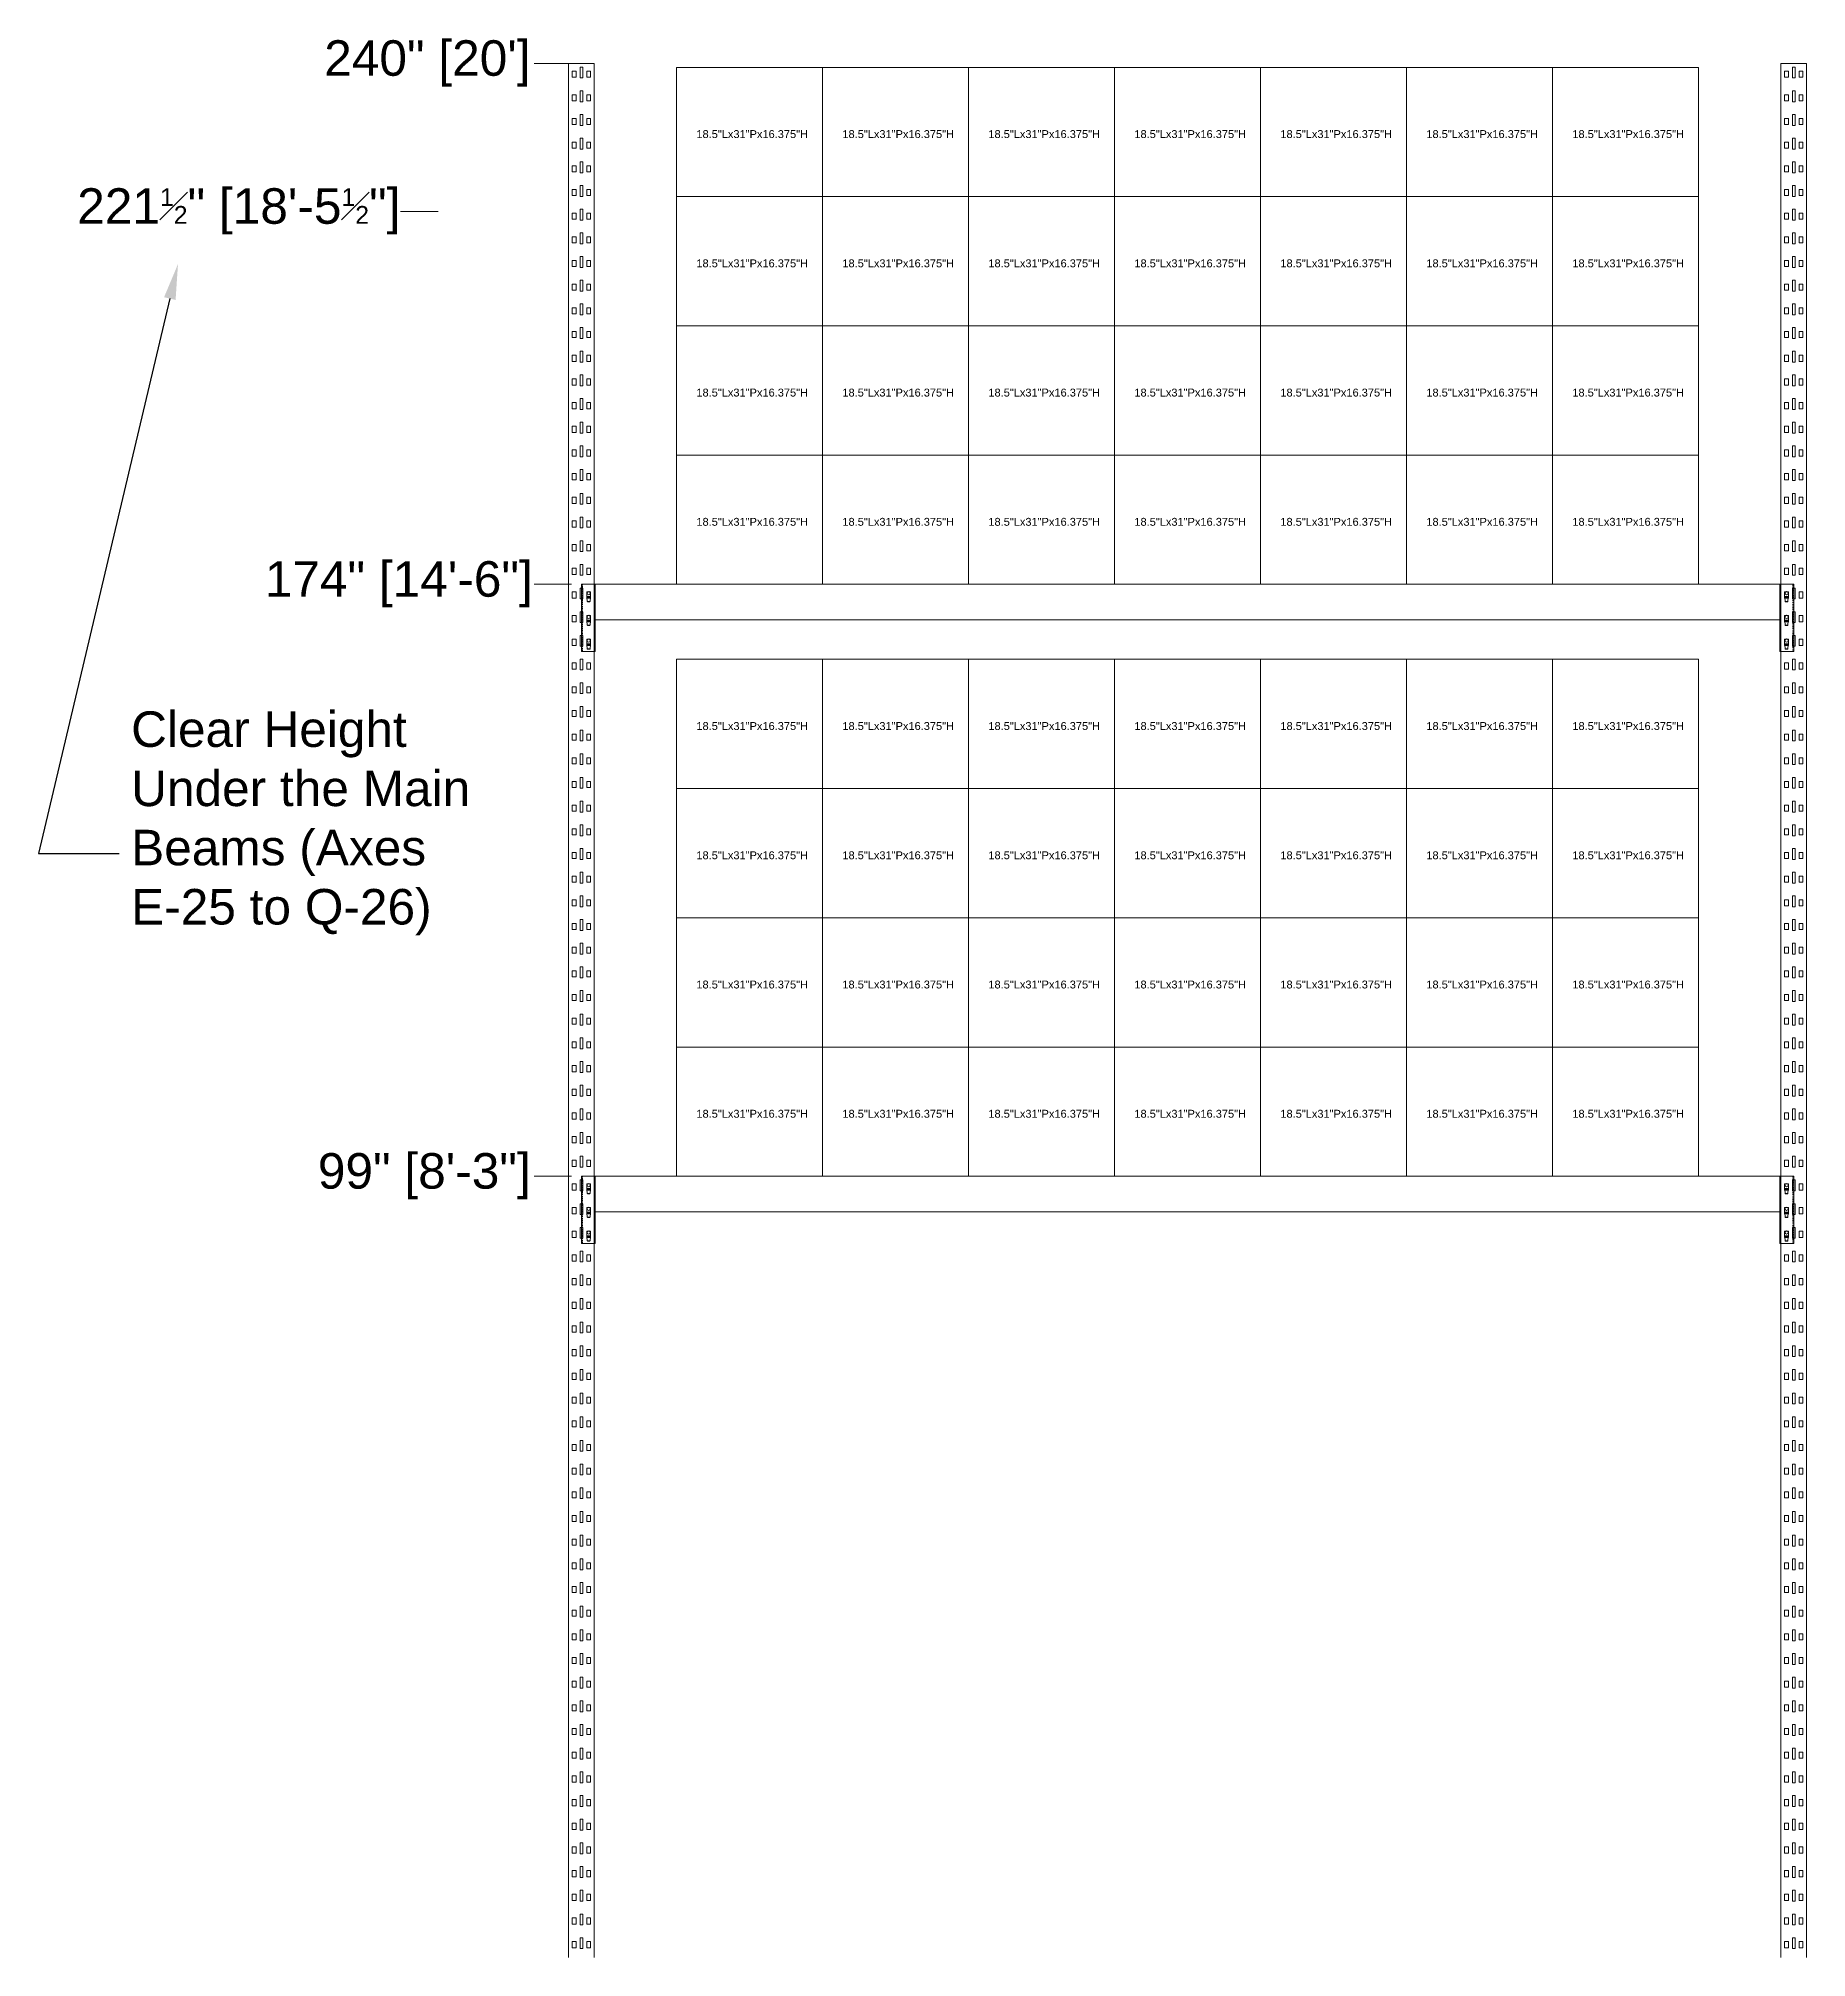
# Model space of a CAD drawing. Header units: inches. Extents: x 2743 to 10591, y -1604 to 5792.
# Drawn here: x 10226.9 to 10451, y 3269 to 3512.2 of the extents above; entities that cross this region are included whole.
import ezdxf

# ---------------------------------------------------------------- set-up
doc = ezdxf.new("R2010")
doc.units = ezdxf.units.IN
doc.header["$LTSCALE"] = 0.1875
doc.header["$MEASUREMENT"] = 0
doc.linetypes.add('HIDDEN', pattern=[9.525, 6.35, -3.175])
for name, color, linetype, lineweight in [('21 Note', 7, 'Continuous', 5), ('22 Dimension', 7, 'Continuous', 5), ('32 Echelle', 160, 'Continuous', 15), ('33 Poutre', 30, 'Continuous', 15), ('34 Plywood', 45, 'Continuous', 13)]:
    doc.layers.add(name, color=color, linetype=linetype, lineweight=lineweight)
doc.styles.add('NOTE', font='', dxfattribs={"height": 4.5})
doc.styles.get('NOTE').set_extended_font_data('SansSerif')

msp = doc.modelspace()

# ---------------------------------------------------------------- texts
at = {"layer": '21 Note', "insert": (10238.70202, 3426.89418), "char_height": 4.5, "width": 51.8938219, "attachment_point": 1, "style": 'NOTE'}
msp.add_mtext('Clear Height Under the Main Beams (Axes E-25 to Q-26)', dxfattribs=at)
at = {"layer": '22 Dimension', "char_height": 4.5, "attachment_point": 5, "style": 'NOTE'}
for s, insert in [('\\A1;240" [20\']', (10276.24448, 3508.99446)), ('\\A1;221{\\H0.5x;\\S1#2;}" [18\'-5{\\H0.5x;\\S1#2;}"]', (10252.34956, 3490.24446)), ('\\A1;174" [14\'-6"]', (10272.61823, 3442.99446)), ('\\A1;99" [8\'-3"]', (10275.8528, 3367.99446))]:
    msp.add_mtext(s, dxfattribs=dict(at, insert=insert))
at = {"layer": '34 Plywood', "char_height": 1, "attachment_point": 1, "style": 'NOTE'}
for insert in [(10310.33307, 3500.53629), (10328.83307, 3500.53629), (10347.33307, 3500.53629), (10365.83307, 3500.53629), (10384.33307, 3500.53629), (10402.83307, 3500.53629), (10421.33307, 3500.53629), (10310.33307, 3484.16129), (10328.83307, 3484.16129), (10347.33307, 3484.16129), (10365.83307, 3484.16129), (10384.33307, 3484.16129), (10402.83307, 3484.16129), (10421.33307, 3484.16129), (10310.33307, 3467.78629), (10328.83307, 3467.78629), (10347.33307, 3467.78629), (10365.83307, 3467.78629), (10384.33307, 3467.78629), (10402.83307, 3467.78629), (10421.33307, 3467.78629), (10310.33307, 3451.41129), (10328.83307, 3451.41129), (10347.33307, 3451.41129), (10365.83307, 3451.41129), (10384.33307, 3451.41129), (10402.83307, 3451.41129), (10421.33307, 3451.41129), (10310.33307, 3425.53629), (10328.83307, 3425.53629), (10347.33307, 3425.53629), (10365.83307, 3425.53629), (10384.33307, 3425.53629), (10402.83307, 3425.53629), (10421.33307, 3425.53629), (10310.33307, 3409.16129), (10328.83307, 3409.16129), (10347.33307, 3409.16129), (10365.83307, 3409.16129), (10384.33307, 3409.16129), (10402.83307, 3409.16129), (10421.33307, 3409.16129), (10310.33307, 3392.78629), (10328.83307, 3392.78629), (10347.33307, 3392.78629), (10365.83307, 3392.78629), (10384.33307, 3392.78629), (10402.83307, 3392.78629), (10421.33307, 3392.78629), (10310.33307, 3376.41129), (10328.83307, 3376.41129), (10347.33307, 3376.41129), (10365.83307, 3376.41129), (10384.33307, 3376.41129), (10402.83307, 3376.41129), (10421.33307, 3376.41129)]:
    msp.add_mtext_dynamic_manual_height_columns('18.5"Lx31"Px16.375"H', width=10.4862205, gutter_width=22.5, heights=[0], dxfattribs=dict(at, insert=insert))

# ---------------------------------------------------------------- linework, layer by layer
at = {"layer": '21 Note', "lineweight": -2}
msp.add_line((10226.94963, 3408.88492), (10237.20202, 3408.88492), dxfattribs=at)
msp.add_lwpolyline([(10243.60578, 3479.19414), (10226.94963, 3408.88492)], dxfattribs=at)
at = {"layer": '21 Note'}
msp.add_solid([(10242.87598, 3479.36703), (10244.64312, 3483.57295), (10244.33559, 3479.02125)], dxfattribs=at)
at = {"layer": '22 Dimension'}
for p, q in [((10294.51917, 3508.99446), (10289.76917, 3508.99446)), ((10277.5903, 3490.24446), (10272.8403, 3490.24446)), ((10294.51947, 3442.99446), (10289.76947, 3442.99446)), ((10294.51947, 3367.99446), (10289.76947, 3367.99446))]:
    msp.add_line(p, q, dxfattribs=at)
at = {"layer": '32 Echelle'}
for p, q in [((10297.39417, 3508.99446), (10294.14417, 3508.99446)), ((10294.1442, 3268.99446), (10294.14417, 3508.99446)), ((10297.3942, 3268.99446), (10297.39417, 3508.99446)), ((10447.76973, 3268.99446), (10447.76976, 3508.99446)), ((10447.76976, 3508.99446), (10451.01976, 3508.99446)), ((10451.01973, 3268.99446), (10451.01976, 3508.99446)), ((10294.60422, 3507.24446), (10294.60422, 3508.02446)), ((10294.60422, 3508.02446), (10295.10422, 3508.02446)), ((10294.60422, 3507.24446), (10295.10422, 3507.24446)), ((10295.10422, 3507.24446), (10295.10422, 3508.02446)), ((10295.94418, 3508.51946), (10295.59418, 3508.51946)), ((10295.59418, 3507.14446), (10295.59418, 3508.51946)), ((10295.94418, 3507.14446), (10295.59418, 3507.14446)), ((10295.94418, 3507.14446), (10295.94418, 3508.51946)), ((10296.93413, 3508.02446), (10296.43413, 3508.02446)), ((10296.43413, 3507.24446), (10296.43413, 3508.02446)), ((10296.93413, 3507.24446), (10296.43413, 3507.24446)), ((10296.93413, 3507.24446), (10296.93413, 3508.02446)), ((10448.2298, 3508.02446), (10448.7298, 3508.02446)), ((10448.2298, 3507.24446), (10448.2298, 3508.02446)), ((10448.2298, 3507.24446), (10448.7298, 3507.24446)), ((10448.7298, 3507.24446), (10448.7298, 3508.02446)), ((10449.21976, 3508.51946), (10449.56976, 3508.51946)), ((10449.21976, 3507.14446), (10449.21976, 3508.51946)), ((10449.21976, 3507.14446), (10449.56976, 3507.14446)), ((10449.56976, 3507.14446), (10449.56976, 3508.51946)), ((10450.05971, 3507.24446), (10450.05971, 3508.02446)), ((10450.55971, 3508.02446), (10450.05971, 3508.02446)), ((10450.55971, 3507.24446), (10450.05971, 3507.24446)), ((10450.55971, 3507.24446), (10450.55971, 3508.02446)), ((10294.60422, 3504.24446), (10294.60422, 3505.02446)), ((10294.60422, 3505.02446), (10295.10422, 3505.02446)), ((10294.60422, 3504.24446), (10295.10422, 3504.24446)), ((10295.10422, 3504.24446), (10295.10422, 3505.02446)), ((10295.94418, 3505.51946), (10295.59418, 3505.51946)), ((10295.59418, 3504.14446), (10295.59418, 3505.51946)), ((10295.94418, 3504.14446), (10295.59418, 3504.14446)), ((10295.94418, 3504.14446), (10295.94418, 3505.51946)), ((10296.93413, 3505.02446), (10296.43413, 3505.02446)), ((10296.43413, 3504.24446), (10296.43413, 3505.02446)), ((10296.93413, 3504.24446), (10296.43413, 3504.24446)), ((10296.93413, 3504.24446), (10296.93413, 3505.02446)), ((10448.2298, 3505.02446), (10448.7298, 3505.02446)), ((10448.2298, 3504.24446), (10448.2298, 3505.02446)), ((10448.2298, 3504.24446), (10448.7298, 3504.24446)), ((10448.7298, 3504.24446), (10448.7298, 3505.02446)), ((10449.21976, 3505.51946), (10449.56976, 3505.51946)), ((10449.21976, 3504.14446), (10449.21976, 3505.51946)), ((10449.21976, 3504.14446), (10449.56976, 3504.14446)), ((10449.56976, 3504.14446), (10449.56976, 3505.51946)), ((10450.05971, 3504.24446), (10450.05971, 3505.02446)), ((10450.55971, 3505.02446), (10450.05971, 3505.02446)), ((10450.55971, 3504.24446), (10450.05971, 3504.24446)), ((10450.55971, 3504.24446), (10450.55971, 3505.02446)), ((10294.60422, 3501.24446), (10294.60422, 3502.02446)), ((10294.60422, 3502.02446), (10295.10422, 3502.02446)), ((10295.10422, 3501.24446), (10295.10422, 3502.02446)), ((10295.94418, 3502.51946), (10295.59418, 3502.51946)), ((10295.59418, 3501.14446), (10295.59418, 3502.51946)), ((10295.94418, 3501.14446), (10295.94418, 3502.51946)), ((10296.93413, 3502.02446), (10296.43413, 3502.02446)), ((10296.43413, 3501.24446), (10296.43413, 3502.02446)), ((10296.93413, 3501.24446), (10296.93413, 3502.02446)), ((10448.2298, 3502.02446), (10448.7298, 3502.02446)), ((10448.2298, 3501.24446), (10448.2298, 3502.02446)), ((10448.7298, 3501.24446), (10448.7298, 3502.02446)), ((10449.21976, 3502.51946), (10449.56976, 3502.51946)), ((10449.21976, 3501.14446), (10449.21976, 3502.51946)), ((10449.56976, 3501.14446), (10449.56976, 3502.51946)), ((10450.05971, 3501.24446), (10450.05971, 3502.02446)), ((10450.55971, 3502.02446), (10450.05971, 3502.02446)), ((10450.55971, 3501.24446), (10450.55971, 3502.02446)), ((10294.60422, 3501.24446), (10295.10422, 3501.24446)), ((10295.94418, 3501.14446), (10295.59418, 3501.14446)), ((10295.94418, 3499.51946), (10295.59418, 3499.51946)), ((10295.59418, 3498.14446), (10295.59418, 3499.51946)), ((10295.94418, 3498.14446), (10295.94418, 3499.51946)), ((10296.93413, 3501.24446), (10296.43413, 3501.24446)), ((10448.2298, 3501.24446), (10448.7298, 3501.24446)), ((10449.21976, 3501.14446), (10449.56976, 3501.14446)), ((10449.21976, 3499.51946), (10449.56976, 3499.51946)), ((10449.21976, 3498.14446), (10449.21976, 3499.51946)), ((10449.56976, 3498.14446), (10449.56976, 3499.51946)), ((10450.55971, 3501.24446), (10450.05971, 3501.24446)), ((10294.60422, 3498.24446), (10294.60422, 3499.02446)), ((10294.60422, 3499.02446), (10295.10422, 3499.02446)), ((10294.60422, 3498.24446), (10295.10422, 3498.24446)), ((10295.10422, 3498.24446), (10295.10422, 3499.02446)), ((10295.94418, 3498.14446), (10295.59418, 3498.14446)), ((10296.93413, 3499.02446), (10296.43413, 3499.02446)), ((10296.43413, 3498.24446), (10296.43413, 3499.02446)), ((10296.93413, 3498.24446), (10296.43413, 3498.24446)), ((10296.93413, 3498.24446), (10296.93413, 3499.02446)), ((10448.2298, 3499.02446), (10448.7298, 3499.02446)), ((10448.2298, 3498.24446), (10448.2298, 3499.02446)), ((10448.2298, 3498.24446), (10448.7298, 3498.24446)), ((10448.7298, 3498.24446), (10448.7298, 3499.02446)), ((10449.21976, 3498.14446), (10449.56976, 3498.14446)), ((10450.05971, 3498.24446), (10450.05971, 3499.02446)), ((10450.55971, 3499.02446), (10450.05971, 3499.02446)), ((10450.55971, 3498.24446), (10450.05971, 3498.24446)), ((10450.55971, 3498.24446), (10450.55971, 3499.02446)), ((10294.60422, 3495.24446), (10294.60422, 3496.02446)), ((10294.60422, 3496.02446), (10295.10422, 3496.02446)), ((10294.60422, 3495.24446), (10295.10422, 3495.24446)), ((10295.10422, 3495.24446), (10295.10422, 3496.02446)), ((10295.94418, 3496.51946), (10295.59418, 3496.51946)), ((10295.59418, 3495.14446), (10295.59418, 3496.51946)), ((10295.94418, 3495.14446), (10295.59418, 3495.14446)), ((10295.94418, 3495.14446), (10295.94418, 3496.51946)), ((10296.93413, 3496.02446), (10296.43413, 3496.02446)), ((10296.43413, 3495.24446), (10296.43413, 3496.02446)), ((10296.93413, 3495.24446), (10296.43413, 3495.24446)), ((10296.93413, 3495.24446), (10296.93413, 3496.02446)), ((10448.2298, 3496.02446), (10448.7298, 3496.02446)), ((10448.2298, 3495.24446), (10448.2298, 3496.02446)), ((10448.2298, 3495.24446), (10448.7298, 3495.24446)), ((10448.7298, 3495.24446), (10448.7298, 3496.02446)), ((10449.21975, 3496.51946), (10449.56975, 3496.51946)), ((10449.21975, 3495.14446), (10449.21975, 3496.51946)), ((10449.21975, 3495.14446), (10449.56975, 3495.14446)), ((10449.56975, 3495.14446), (10449.56975, 3496.51946)), ((10450.05971, 3495.24446), (10450.05971, 3496.02446)), ((10450.55971, 3496.02446), (10450.05971, 3496.02446)), ((10450.55971, 3495.24446), (10450.05971, 3495.24446)), ((10450.55971, 3495.24446), (10450.55971, 3496.02446)), ((10294.60422, 3492.24446), (10294.60422, 3493.02446)), ((10294.60422, 3493.02446), (10295.10422, 3493.02446)), ((10294.60422, 3492.24446), (10295.10422, 3492.24446)), ((10295.10422, 3492.24446), (10295.10422, 3493.02446)), ((10295.94418, 3493.51946), (10295.59418, 3493.51946)), ((10295.59418, 3492.14446), (10295.59418, 3493.51946)), ((10295.94418, 3492.14446), (10295.59418, 3492.14446)), ((10295.94418, 3492.14446), (10295.94418, 3493.51946)), ((10296.93413, 3493.02446), (10296.43413, 3493.02446)), ((10296.43413, 3492.24446), (10296.43413, 3493.02446)), ((10296.93413, 3492.24446), (10296.43413, 3492.24446)), ((10296.93413, 3492.24446), (10296.93413, 3493.02446)), ((10448.2298, 3493.02446), (10448.7298, 3493.02446)), ((10448.2298, 3492.24446), (10448.2298, 3493.02446)), ((10448.2298, 3492.24446), (10448.7298, 3492.24446)), ((10448.7298, 3492.24446), (10448.7298, 3493.02446)), ((10449.21975, 3493.51946), (10449.56975, 3493.51946)), ((10449.21975, 3492.14446), (10449.21975, 3493.51946)), ((10449.21975, 3492.14446), (10449.56975, 3492.14446)), ((10449.56975, 3492.14446), (10449.56975, 3493.51946)), ((10450.05971, 3492.24446), (10450.05971, 3493.02446)), ((10450.55971, 3493.02446), (10450.05971, 3493.02446)), ((10450.55971, 3492.24446), (10450.05971, 3492.24446)), ((10450.55971, 3492.24446), (10450.55971, 3493.02446)), ((10294.60422, 3489.24446), (10294.60422, 3490.02446)), ((10294.60422, 3490.02446), (10295.10422, 3490.02446)), ((10295.10422, 3489.24446), (10295.10422, 3490.02446)), ((10295.94418, 3490.51946), (10295.59418, 3490.51946)), ((10295.59418, 3489.14446), (10295.59418, 3490.51946)), ((10295.94418, 3489.14446), (10295.94418, 3490.51946)), ((10296.93413, 3490.02446), (10296.43413, 3490.02446)), ((10296.43413, 3489.24446), (10296.43413, 3490.02446)), ((10296.93413, 3489.24446), (10296.93413, 3490.02446)), ((10448.2298, 3490.02446), (10448.7298, 3490.02446)), ((10448.2298, 3489.24446), (10448.2298, 3490.02446)), ((10448.7298, 3489.24446), (10448.7298, 3490.02446)), ((10449.21975, 3490.51946), (10449.56975, 3490.51946)), ((10449.21975, 3489.14446), (10449.21975, 3490.51946)), ((10449.56975, 3489.14446), (10449.56975, 3490.51946)), ((10450.05971, 3489.24446), (10450.05971, 3490.02446)), ((10450.55971, 3490.02446), (10450.05971, 3490.02446)), ((10450.55971, 3489.24446), (10450.55971, 3490.02446)), ((10294.60422, 3489.24446), (10295.10422, 3489.24446)), ((10295.94418, 3489.14446), (10295.59418, 3489.14446)), ((10295.94418, 3487.51946), (10295.59418, 3487.51946)), ((10295.59418, 3486.14446), (10295.59418, 3487.51946)), ((10295.94418, 3486.14446), (10295.94418, 3487.51946)), ((10296.93413, 3489.24446), (10296.43413, 3489.24446)), ((10448.2298, 3489.24446), (10448.7298, 3489.24446)), ((10449.21975, 3489.14446), (10449.56975, 3489.14446)), ((10449.21975, 3487.51946), (10449.56975, 3487.51946)), ((10449.21975, 3486.14446), (10449.21975, 3487.51946)), ((10449.56975, 3486.14446), (10449.56975, 3487.51946)), ((10450.55971, 3489.24446), (10450.05971, 3489.24446)), ((10294.60422, 3486.24446), (10294.60422, 3487.02446)), ((10294.60422, 3487.02446), (10295.10422, 3487.02446)), ((10294.60422, 3486.24446), (10295.10422, 3486.24446)), ((10295.10422, 3486.24446), (10295.10422, 3487.02446)), ((10295.94418, 3486.14446), (10295.59418, 3486.14446)), ((10296.93413, 3487.02446), (10296.43413, 3487.02446)), ((10296.43413, 3486.24446), (10296.43413, 3487.02446)), ((10296.93413, 3486.24446), (10296.43413, 3486.24446)), ((10296.93413, 3486.24446), (10296.93413, 3487.02446)), ((10448.2298, 3487.02446), (10448.7298, 3487.02446)), ((10448.2298, 3486.24446), (10448.2298, 3487.02446)), ((10448.2298, 3486.24446), (10448.7298, 3486.24446)), ((10448.7298, 3486.24446), (10448.7298, 3487.02446)), ((10449.21975, 3486.14446), (10449.56975, 3486.14446)), ((10450.05971, 3486.24446), (10450.05971, 3487.02446)), ((10450.55971, 3487.02446), (10450.05971, 3487.02446)), ((10450.55971, 3486.24446), (10450.05971, 3486.24446)), ((10450.55971, 3486.24446), (10450.55971, 3487.02446)), ((10294.60422, 3483.24446), (10294.60422, 3484.02446)), ((10294.60422, 3484.02446), (10295.10422, 3484.02446)), ((10294.60422, 3483.24446), (10295.10422, 3483.24446)), ((10295.10422, 3483.24446), (10295.10422, 3484.02446)), ((10295.94418, 3484.51946), (10295.59418, 3484.51946)), ((10295.59418, 3483.14446), (10295.59418, 3484.51946)), ((10295.94418, 3483.14446), (10295.59418, 3483.14446)), ((10295.94418, 3483.14446), (10295.94418, 3484.51946)), ((10296.93413, 3484.02446), (10296.43413, 3484.02446)), ((10296.43413, 3483.24446), (10296.43413, 3484.02446)), ((10296.93413, 3483.24446), (10296.43413, 3483.24446)), ((10296.93413, 3483.24446), (10296.93413, 3484.02446)), ((10448.2298, 3484.02446), (10448.7298, 3484.02446)), ((10448.2298, 3483.24446), (10448.2298, 3484.02446)), ((10448.2298, 3483.24446), (10448.7298, 3483.24446)), ((10448.7298, 3483.24446), (10448.7298, 3484.02446)), ((10449.21975, 3484.51946), (10449.56975, 3484.51946)), ((10449.21975, 3483.14446), (10449.21975, 3484.51946)), ((10449.21975, 3483.14446), (10449.56975, 3483.14446)), ((10449.56975, 3483.14446), (10449.56975, 3484.51946)), ((10450.05971, 3483.24446), (10450.05971, 3484.02446)), ((10450.55971, 3484.02446), (10450.05971, 3484.02446)), ((10450.55971, 3483.24446), (10450.05971, 3483.24446)), ((10450.55971, 3483.24446), (10450.55971, 3484.02446)), ((10294.60422, 3480.24446), (10294.60422, 3481.02446)), ((10294.60422, 3481.02446), (10295.10422, 3481.02446)), ((10294.60422, 3480.24446), (10295.10422, 3480.24446)), ((10295.10422, 3480.24446), (10295.10422, 3481.02446)), ((10295.94418, 3481.51946), (10295.59418, 3481.51946)), ((10295.59418, 3480.14446), (10295.59418, 3481.51946)), ((10295.94418, 3480.14446), (10295.59418, 3480.14446)), ((10295.94418, 3480.14446), (10295.94418, 3481.51946)), ((10296.93413, 3481.02446), (10296.43413, 3481.02446)), ((10296.43413, 3480.24446), (10296.43413, 3481.02446)), ((10296.93413, 3480.24446), (10296.43413, 3480.24446)), ((10296.93413, 3480.24446), (10296.93413, 3481.02446)), ((10448.2298, 3481.02446), (10448.7298, 3481.02446)), ((10448.2298, 3480.24446), (10448.2298, 3481.02446)), ((10448.2298, 3480.24446), (10448.7298, 3480.24446)), ((10448.7298, 3480.24446), (10448.7298, 3481.02446)), ((10449.21975, 3481.51946), (10449.56975, 3481.51946)), ((10449.21975, 3480.14446), (10449.21975, 3481.51946)), ((10449.21975, 3480.14446), (10449.56975, 3480.14446)), ((10449.56975, 3480.14446), (10449.56975, 3481.51946)), ((10450.05971, 3480.24446), (10450.05971, 3481.02446)), ((10450.55971, 3481.02446), (10450.05971, 3481.02446)), ((10450.55971, 3480.24446), (10450.05971, 3480.24446)), ((10450.55971, 3480.24446), (10450.55971, 3481.02446)), ((10294.60422, 3477.24446), (10294.60422, 3478.02446)), ((10294.60422, 3478.02446), (10295.10422, 3478.02446)), ((10295.10422, 3477.24446), (10295.10422, 3478.02446)), ((10295.94418, 3478.51946), (10295.59418, 3478.51946)), ((10295.59418, 3477.14446), (10295.59418, 3478.51946)), ((10295.94418, 3477.14446), (10295.94418, 3478.51946)), ((10296.93414, 3478.02446), (10296.43414, 3478.02446)), ((10296.43414, 3477.24446), (10296.43414, 3478.02446)), ((10296.93414, 3477.24446), (10296.93414, 3478.02446)), ((10448.2298, 3478.02446), (10448.7298, 3478.02446)), ((10448.2298, 3477.24446), (10448.2298, 3478.02446)), ((10448.7298, 3477.24446), (10448.7298, 3478.02446)), ((10449.21975, 3478.51946), (10449.56975, 3478.51946)), ((10449.21975, 3477.14446), (10449.21975, 3478.51946)), ((10449.56975, 3477.14446), (10449.56975, 3478.51946)), ((10450.05971, 3477.24446), (10450.05971, 3478.02446)), ((10450.55971, 3478.02446), (10450.05971, 3478.02446)), ((10450.55971, 3477.24446), (10450.55971, 3478.02446)), ((10294.60422, 3477.24446), (10295.10422, 3477.24446)), ((10294.60422, 3474.24446), (10294.60422, 3475.02446)), ((10294.60422, 3475.02446), (10295.10422, 3475.02446)), ((10295.10422, 3474.24446), (10295.10422, 3475.02446)), ((10295.94418, 3477.14446), (10295.59418, 3477.14446)), ((10295.94418, 3475.51946), (10295.59418, 3475.51946)), ((10295.59418, 3474.14446), (10295.59418, 3475.51946)), ((10295.94418, 3474.14446), (10295.94418, 3475.51946)), ((10296.93414, 3477.24446), (10296.43414, 3477.24446)), ((10296.93414, 3475.02446), (10296.43414, 3475.02446)), ((10296.43414, 3474.24446), (10296.43414, 3475.02446)), ((10296.93414, 3474.24446), (10296.93414, 3475.02446)), ((10448.2298, 3477.24446), (10448.7298, 3477.24446)), ((10448.2298, 3475.02446), (10448.7298, 3475.02446)), ((10448.2298, 3474.24446), (10448.2298, 3475.02446)), ((10448.7298, 3474.24446), (10448.7298, 3475.02446)), ((10449.21975, 3477.14446), (10449.56975, 3477.14446)), ((10449.21975, 3475.51946), (10449.56975, 3475.51946)), ((10449.21975, 3474.14446), (10449.21975, 3475.51946)), ((10449.56975, 3474.14446), (10449.56975, 3475.51946)), ((10450.55971, 3477.24446), (10450.05971, 3477.24446)), ((10450.05971, 3474.24446), (10450.05971, 3475.02446)), ((10450.55971, 3475.02446), (10450.05971, 3475.02446)), ((10450.55971, 3474.24446), (10450.55971, 3475.02446)), ((10294.60422, 3474.24446), (10295.10422, 3474.24446)), ((10295.94418, 3474.14446), (10295.59418, 3474.14446)), ((10295.94418, 3472.51946), (10295.59418, 3472.51946)), ((10295.59418, 3471.14446), (10295.59418, 3472.51946)), ((10295.94418, 3471.14446), (10295.94418, 3472.51946)), ((10296.93414, 3474.24446), (10296.43414, 3474.24446)), ((10448.2298, 3474.24446), (10448.7298, 3474.24446)), ((10449.21975, 3474.14446), (10449.56975, 3474.14446)), ((10449.21975, 3472.51946), (10449.56975, 3472.51946)), ((10449.21975, 3471.14446), (10449.21975, 3472.51946)), ((10449.56975, 3471.14446), (10449.56975, 3472.51946)), ((10450.55971, 3474.24446), (10450.05971, 3474.24446)), ((10294.60422, 3471.24446), (10294.60422, 3472.02446)), ((10294.60422, 3472.02446), (10295.10422, 3472.02446)), ((10294.60422, 3471.24446), (10295.10422, 3471.24446)), ((10295.10422, 3471.24446), (10295.10422, 3472.02446)), ((10295.94418, 3471.14446), (10295.59418, 3471.14446)), ((10296.93414, 3472.02446), (10296.43414, 3472.02446)), ((10296.43414, 3471.24446), (10296.43414, 3472.02446)), ((10296.93414, 3471.24446), (10296.43414, 3471.24446)), ((10296.93414, 3471.24446), (10296.93414, 3472.02446)), ((10448.2298, 3472.02446), (10448.7298, 3472.02446)), ((10448.2298, 3471.24446), (10448.2298, 3472.02446)), ((10448.2298, 3471.24446), (10448.7298, 3471.24446)), ((10448.7298, 3471.24446), (10448.7298, 3472.02446)), ((10449.21975, 3471.14446), (10449.56975, 3471.14446)), ((10450.05971, 3471.24446), (10450.05971, 3472.02446)), ((10450.55971, 3472.02446), (10450.05971, 3472.02446)), ((10450.55971, 3471.24446), (10450.05971, 3471.24446)), ((10450.55971, 3471.24446), (10450.55971, 3472.02446)), ((10294.60422, 3468.24446), (10294.60422, 3469.02446)), ((10294.60422, 3469.02446), (10295.10422, 3469.02446)), ((10294.60422, 3468.24446), (10295.10422, 3468.24446)), ((10295.10422, 3468.24446), (10295.10422, 3469.02446)), ((10295.94418, 3469.51946), (10295.59418, 3469.51946)), ((10295.59418, 3468.14446), (10295.59418, 3469.51946)), ((10295.94418, 3468.14446), (10295.59418, 3468.14446)), ((10295.94418, 3468.14446), (10295.94418, 3469.51946)), ((10296.93414, 3469.02446), (10296.43414, 3469.02446)), ((10296.43414, 3468.24446), (10296.43414, 3469.02446)), ((10296.93414, 3468.24446), (10296.43414, 3468.24446)), ((10296.93414, 3468.24446), (10296.93414, 3469.02446)), ((10448.2298, 3469.02446), (10448.7298, 3469.02446)), ((10448.2298, 3468.24446), (10448.2298, 3469.02446)), ((10448.2298, 3468.24446), (10448.7298, 3468.24446)), ((10448.7298, 3468.24446), (10448.7298, 3469.02446)), ((10449.21975, 3469.51946), (10449.56975, 3469.51946)), ((10449.21975, 3468.14446), (10449.21975, 3469.51946)), ((10449.21975, 3468.14446), (10449.56975, 3468.14446)), ((10449.56975, 3468.14446), (10449.56975, 3469.51946)), ((10450.05971, 3468.24446), (10450.05971, 3469.02446)), ((10450.55971, 3469.02446), (10450.05971, 3469.02446)), ((10450.55971, 3468.24446), (10450.05971, 3468.24446)), ((10450.55971, 3468.24446), (10450.55971, 3469.02446)), ((10294.60422, 3465.24446), (10294.60422, 3466.02446)), ((10294.60422, 3466.02446), (10295.10422, 3466.02446)), ((10294.60422, 3465.24446), (10295.10422, 3465.24446)), ((10295.10422, 3465.24446), (10295.10422, 3466.02446)), ((10295.94418, 3466.51946), (10295.59418, 3466.51946)), ((10295.59418, 3465.14446), (10295.59418, 3466.51946)), ((10295.94418, 3465.14446), (10295.94418, 3466.51946)), ((10296.93414, 3466.02446), (10296.43414, 3466.02446)), ((10296.43414, 3465.24446), (10296.43414, 3466.02446)), ((10296.93414, 3465.24446), (10296.43414, 3465.24446)), ((10296.93414, 3465.24446), (10296.93414, 3466.02446)), ((10448.22979, 3466.02446), (10448.72979, 3466.02446)), ((10448.22979, 3465.24446), (10448.22979, 3466.02446)), ((10448.22979, 3465.24446), (10448.72979, 3465.24446)), ((10448.72979, 3465.24446), (10448.72979, 3466.02446)), ((10449.21975, 3466.51946), (10449.56975, 3466.51946)), ((10449.21975, 3465.14446), (10449.21975, 3466.51946)), ((10449.56975, 3465.14446), (10449.56975, 3466.51946)), ((10450.05971, 3465.24446), (10450.05971, 3466.02446)), ((10450.55971, 3466.02446), (10450.05971, 3466.02446)), ((10450.55971, 3465.24446), (10450.05971, 3465.24446)), ((10450.55971, 3465.24446), (10450.55971, 3466.02446)), ((10294.60422, 3462.24446), (10294.60422, 3463.02446)), ((10294.60422, 3463.02446), (10295.10422, 3463.02446)), ((10295.10422, 3462.24446), (10295.10422, 3463.02446)), ((10295.94418, 3465.14446), (10295.59418, 3465.14446)), ((10295.94418, 3463.51946), (10295.59418, 3463.51946)), ((10295.59418, 3462.14446), (10295.59418, 3463.51946)), ((10295.94418, 3462.14446), (10295.94418, 3463.51946)), ((10296.93414, 3463.02446), (10296.43414, 3463.02446)), ((10296.43414, 3462.24446), (10296.43414, 3463.02446)), ((10296.93414, 3462.24446), (10296.93414, 3463.02446)), ((10448.22979, 3463.02446), (10448.72979, 3463.02446)), ((10448.22979, 3462.24446), (10448.22979, 3463.02446)), ((10448.72979, 3462.24446), (10448.72979, 3463.02446)), ((10449.21975, 3465.14446), (10449.56975, 3465.14446)), ((10449.21975, 3463.51946), (10449.56975, 3463.51946)), ((10449.21975, 3462.14446), (10449.21975, 3463.51946)), ((10449.56975, 3462.14446), (10449.56975, 3463.51946)), ((10450.05971, 3462.24446), (10450.05971, 3463.02446)), ((10450.55971, 3463.02446), (10450.05971, 3463.02446)), ((10450.55971, 3462.24446), (10450.55971, 3463.02446)), ((10294.60422, 3462.24446), (10295.10422, 3462.24446)), ((10295.94418, 3462.14446), (10295.59418, 3462.14446)), ((10295.94418, 3460.51946), (10295.59418, 3460.51946)), ((10295.59418, 3459.14446), (10295.59418, 3460.51946)), ((10295.94418, 3459.14446), (10295.94418, 3460.51946)), ((10296.93414, 3462.24446), (10296.43414, 3462.24446)), ((10448.22979, 3462.24446), (10448.72979, 3462.24446)), ((10449.21975, 3462.14446), (10449.56975, 3462.14446)), ((10449.21975, 3460.51946), (10449.56975, 3460.51946)), ((10449.21975, 3459.14446), (10449.21975, 3460.51946)), ((10449.56975, 3459.14446), (10449.56975, 3460.51946)), ((10450.55971, 3462.24446), (10450.05971, 3462.24446)), ((10294.60422, 3459.24446), (10294.60422, 3460.02446)), ((10294.60422, 3460.02446), (10295.10422, 3460.02446)), ((10294.60422, 3459.24446), (10295.10422, 3459.24446)), ((10295.10422, 3459.24446), (10295.10422, 3460.02446)), ((10295.94418, 3459.14446), (10295.59418, 3459.14446)), ((10296.93414, 3460.02446), (10296.43414, 3460.02446)), ((10296.43414, 3459.24446), (10296.43414, 3460.02446)), ((10296.93414, 3459.24446), (10296.43414, 3459.24446)), ((10296.93414, 3459.24446), (10296.93414, 3460.02446)), ((10448.22979, 3460.02446), (10448.72979, 3460.02446)), ((10448.22979, 3459.24446), (10448.22979, 3460.02446)), ((10448.22979, 3459.24446), (10448.72979, 3459.24446)), ((10448.72979, 3459.24446), (10448.72979, 3460.02446)), ((10449.21975, 3459.14446), (10449.56975, 3459.14446)), ((10450.05971, 3459.24446), (10450.05971, 3460.02446)), ((10450.55971, 3460.02446), (10450.05971, 3460.02446)), ((10450.55971, 3459.24446), (10450.05971, 3459.24446)), ((10450.55971, 3459.24446), (10450.55971, 3460.02446)), ((10294.60422, 3456.24446), (10294.60422, 3457.02446)), ((10294.60422, 3457.02446), (10295.10422, 3457.02446)), ((10294.60422, 3456.24446), (10295.10422, 3456.24446)), ((10295.10422, 3456.24446), (10295.10422, 3457.02446)), ((10295.94418, 3457.51946), (10295.59418, 3457.51946)), ((10295.59418, 3456.14446), (10295.59418, 3457.51946)), ((10295.94418, 3456.14446), (10295.59418, 3456.14446)), ((10295.94418, 3456.14446), (10295.94418, 3457.51946)), ((10296.93414, 3457.02446), (10296.43414, 3457.02446)), ((10296.43414, 3456.24446), (10296.43414, 3457.02446)), ((10296.93414, 3456.24446), (10296.43414, 3456.24446)), ((10296.93414, 3456.24446), (10296.93414, 3457.02446)), ((10448.22979, 3457.02446), (10448.72979, 3457.02446)), ((10448.22979, 3456.24446), (10448.22979, 3457.02446)), ((10448.22979, 3456.24446), (10448.72979, 3456.24446)), ((10448.72979, 3456.24446), (10448.72979, 3457.02446)), ((10449.21975, 3457.51946), (10449.56975, 3457.51946)), ((10449.21975, 3456.14446), (10449.21975, 3457.51946)), ((10449.21975, 3456.14446), (10449.56975, 3456.14446)), ((10449.56975, 3456.14446), (10449.56975, 3457.51946)), ((10450.05971, 3456.24446), (10450.05971, 3457.02446)), ((10450.55971, 3457.02446), (10450.05971, 3457.02446)), ((10450.55971, 3456.24446), (10450.05971, 3456.24446)), ((10450.55971, 3456.24446), (10450.55971, 3457.02446)), ((10294.60422, 3453.24446), (10294.60422, 3454.02446)), ((10294.60422, 3454.02446), (10295.10422, 3454.02446)), ((10294.60422, 3453.24446), (10295.10422, 3453.24446)), ((10295.10422, 3453.24446), (10295.10422, 3454.02446)), ((10295.94418, 3454.51946), (10295.59418, 3454.51946)), ((10295.59418, 3453.14446), (10295.59418, 3454.51946)), ((10295.94418, 3453.14446), (10295.59418, 3453.14446)), ((10295.94418, 3453.14446), (10295.94418, 3454.51946)), ((10296.93414, 3454.02446), (10296.43414, 3454.02446)), ((10296.43414, 3453.24446), (10296.43414, 3454.02446)), ((10296.93414, 3453.24446), (10296.43414, 3453.24446)), ((10296.93414, 3453.24446), (10296.93414, 3454.02446)), ((10448.22979, 3454.02446), (10448.72979, 3454.02446)), ((10448.22979, 3453.24446), (10448.22979, 3454.02446)), ((10448.22979, 3453.24446), (10448.72979, 3453.24446)), ((10448.72979, 3453.24446), (10448.72979, 3454.02446)), ((10449.21975, 3454.51946), (10449.56975, 3454.51946)), ((10449.21975, 3453.14446), (10449.21975, 3454.51946)), ((10449.21975, 3453.14446), (10449.56975, 3453.14446)), ((10449.56975, 3453.14446), (10449.56975, 3454.51946)), ((10450.05971, 3453.24446), (10450.05971, 3454.02446)), ((10450.55971, 3454.02446), (10450.05971, 3454.02446)), ((10450.55971, 3453.24446), (10450.05971, 3453.24446)), ((10450.55971, 3453.24446), (10450.55971, 3454.02446)), ((10294.60422, 3450.24446), (10294.60422, 3451.02446)), ((10294.60422, 3451.02446), (10295.10422, 3451.02446)), ((10295.10422, 3450.24446), (10295.10422, 3451.02446)), ((10295.94418, 3451.51946), (10295.59418, 3451.51946)), ((10295.59418, 3450.14446), (10295.59418, 3451.51946)), ((10295.94418, 3450.14446), (10295.94418, 3451.51946)), ((10296.93414, 3451.02446), (10296.43414, 3451.02446)), ((10296.43414, 3450.24446), (10296.43414, 3451.02446)), ((10296.93414, 3450.24446), (10296.93414, 3451.02446)), ((10448.22979, 3451.02446), (10448.72979, 3451.02446)), ((10448.22979, 3450.24446), (10448.22979, 3451.02446)), ((10448.72979, 3450.24446), (10448.72979, 3451.02446)), ((10449.21975, 3451.51946), (10449.56975, 3451.51946)), ((10449.21975, 3450.14446), (10449.21975, 3451.51946)), ((10449.56975, 3450.14446), (10449.56975, 3451.51946)), ((10450.05971, 3450.24446), (10450.05971, 3451.02446)), ((10450.55971, 3451.02446), (10450.05971, 3451.02446)), ((10450.55971, 3450.24446), (10450.55971, 3451.02446)), ((10294.60422, 3450.24446), (10295.10422, 3450.24446)), ((10295.94418, 3450.14446), (10295.59418, 3450.14446)), ((10295.94418, 3448.51946), (10295.59418, 3448.51946)), ((10295.59418, 3447.14446), (10295.59418, 3448.51946)), ((10295.94418, 3447.14446), (10295.94418, 3448.51946)), ((10296.93414, 3450.24446), (10296.43414, 3450.24446)), ((10448.22979, 3450.24446), (10448.72979, 3450.24446)), ((10449.21975, 3450.14446), (10449.56975, 3450.14446)), ((10449.21975, 3448.51946), (10449.56975, 3448.51946)), ((10449.21975, 3447.14446), (10449.21975, 3448.51946)), ((10449.56975, 3447.14446), (10449.56975, 3448.51946)), ((10450.55971, 3450.24446), (10450.05971, 3450.24446)), ((10294.60422, 3447.24446), (10294.60422, 3448.02446)), ((10294.60422, 3448.02446), (10295.10422, 3448.02446)), ((10294.60422, 3447.24446), (10295.10422, 3447.24446)), ((10295.10422, 3447.24446), (10295.10422, 3448.02446)), ((10295.94418, 3447.14446), (10295.59418, 3447.14446)), ((10296.93414, 3448.02446), (10296.43414, 3448.02446)), ((10296.43414, 3447.24446), (10296.43414, 3448.02446)), ((10296.93414, 3447.24446), (10296.43414, 3447.24446)), ((10296.93414, 3447.24446), (10296.93414, 3448.02446)), ((10448.22979, 3448.02446), (10448.72979, 3448.02446)), ((10448.22979, 3447.24446), (10448.22979, 3448.02446)), ((10448.22979, 3447.24446), (10448.72979, 3447.24446)), ((10448.72979, 3447.24446), (10448.72979, 3448.02446)), ((10449.21975, 3447.14446), (10449.56975, 3447.14446)), ((10450.05971, 3447.24446), (10450.05971, 3448.02446)), ((10450.55971, 3448.02446), (10450.05971, 3448.02446)), ((10450.55971, 3447.24446), (10450.05971, 3447.24446)), ((10450.55971, 3447.24446), (10450.55971, 3448.02446)), ((10294.60422, 3444.24446), (10294.60422, 3445.02446)), ((10294.60422, 3445.02446), (10295.10422, 3445.02446)), ((10294.60422, 3444.24446), (10295.10422, 3444.24446)), ((10295.10422, 3444.24446), (10295.10422, 3445.02446)), ((10295.94418, 3445.51946), (10295.59418, 3445.51946)), ((10295.59418, 3444.14446), (10295.59418, 3445.51946)), ((10295.94418, 3444.14446), (10295.59418, 3444.14446)), ((10295.94418, 3444.14446), (10295.94418, 3445.51946)), ((10296.93414, 3445.02446), (10296.43414, 3445.02446)), ((10296.43414, 3444.24446), (10296.43414, 3445.02446)), ((10296.93414, 3444.24446), (10296.43414, 3444.24446)), ((10296.93414, 3444.24446), (10296.93414, 3445.02446)), ((10448.22979, 3445.02446), (10448.72979, 3445.02446)), ((10448.22979, 3444.24446), (10448.22979, 3445.02446)), ((10448.22979, 3444.24446), (10448.72979, 3444.24446)), ((10448.72979, 3444.24446), (10448.72979, 3445.02446)), ((10449.21975, 3445.51946), (10449.56975, 3445.51946)), ((10449.21975, 3444.14446), (10449.21975, 3445.51946)), ((10449.21975, 3444.14446), (10449.56975, 3444.14446)), ((10449.56975, 3444.14446), (10449.56975, 3445.51946)), ((10450.05971, 3444.24446), (10450.05971, 3445.02446)), ((10450.55971, 3445.02446), (10450.05971, 3445.02446)), ((10450.55971, 3444.24446), (10450.05971, 3444.24446)), ((10450.55971, 3444.24446), (10450.55971, 3445.02446)), ((10294.60422, 3441.24446), (10294.60422, 3442.02446)), ((10294.60422, 3442.02446), (10295.10422, 3442.02446)), ((10294.60422, 3441.24446), (10295.10422, 3441.24446)), ((10295.10422, 3441.24446), (10295.10422, 3442.02446)), ((10295.94418, 3442.51946), (10295.59418, 3442.51946)), ((10295.59418, 3441.14446), (10295.59418, 3442.51946)), ((10295.94418, 3441.14446), (10295.59418, 3441.14446)), ((10295.94418, 3441.14446), (10295.94418, 3442.51946)), ((10296.93414, 3442.02446), (10296.43414, 3442.02446)), ((10296.43414, 3441.24446), (10296.43414, 3442.02446)), ((10296.93414, 3441.24446), (10296.43414, 3441.24446)), ((10296.93414, 3441.24446), (10296.93414, 3442.02446)), ((10448.22979, 3442.02446), (10448.72979, 3442.02446)), ((10448.22979, 3441.24446), (10448.22979, 3442.02446)), ((10448.22979, 3441.24446), (10448.72979, 3441.24446)), ((10448.72979, 3441.24446), (10448.72979, 3442.02446)), ((10449.21975, 3442.51946), (10449.56975, 3442.51946)), ((10449.21975, 3441.14446), (10449.21975, 3442.51946)), ((10449.21975, 3441.14446), (10449.56975, 3441.14446)), ((10449.56975, 3441.14446), (10449.56975, 3442.51946)), ((10450.05971, 3441.24446), (10450.05971, 3442.02446)), ((10450.55971, 3442.02446), (10450.05971, 3442.02446)), ((10450.55971, 3441.24446), (10450.05971, 3441.24446)), ((10450.55971, 3441.24446), (10450.55971, 3442.02446)), ((10294.60422, 3438.24446), (10294.60422, 3439.02446)), ((10294.60422, 3439.02446), (10295.10422, 3439.02446)), ((10295.10422, 3438.24446), (10295.10422, 3439.02446)), ((10295.94418, 3439.51946), (10295.59418, 3439.51946)), ((10295.59418, 3438.14446), (10295.59418, 3439.51946)), ((10295.94418, 3438.14446), (10295.94418, 3439.51946)), ((10296.93414, 3439.02446), (10296.43414, 3439.02446)), ((10296.43414, 3438.24446), (10296.43414, 3439.02446)), ((10296.93414, 3438.24446), (10296.93414, 3439.02446)), ((10448.22979, 3439.02446), (10448.72979, 3439.02446)), ((10448.22979, 3438.24446), (10448.22979, 3439.02446)), ((10448.72979, 3438.24446), (10448.72979, 3439.02446)), ((10449.21975, 3439.51946), (10449.56975, 3439.51946)), ((10449.21975, 3438.14446), (10449.21975, 3439.51946)), ((10449.56975, 3438.14446), (10449.56975, 3439.51946)), ((10450.05971, 3438.24446), (10450.05971, 3439.02446)), ((10450.55971, 3439.02446), (10450.05971, 3439.02446)), ((10450.55971, 3438.24446), (10450.55971, 3439.02446)), ((10294.60422, 3438.24446), (10295.10422, 3438.24446)), ((10294.60422, 3435.24446), (10294.60422, 3436.02446)), ((10294.60422, 3436.02446), (10295.10422, 3436.02446)), ((10295.10422, 3435.24446), (10295.10422, 3436.02446)), ((10295.94418, 3438.14446), (10295.59418, 3438.14446)), ((10295.94418, 3436.51946), (10295.59418, 3436.51946)), ((10295.59418, 3435.14446), (10295.59418, 3436.51946)), ((10295.94418, 3435.14446), (10295.94418, 3436.51946)), ((10296.93414, 3438.24446), (10296.43414, 3438.24446)), ((10296.93414, 3436.02446), (10296.43414, 3436.02446)), ((10296.43414, 3435.24446), (10296.43414, 3436.02446)), ((10296.93414, 3435.24446), (10296.93414, 3436.02446)), ((10448.22979, 3438.24446), (10448.72979, 3438.24446)), ((10448.22979, 3436.02446), (10448.72979, 3436.02446)), ((10448.22979, 3435.24446), (10448.22979, 3436.02446)), ((10448.72979, 3435.24446), (10448.72979, 3436.02446)), ((10449.21975, 3438.14446), (10449.56975, 3438.14446)), ((10449.21975, 3436.51946), (10449.56975, 3436.51946)), ((10449.21975, 3435.14446), (10449.21975, 3436.51946)), ((10449.56975, 3435.14446), (10449.56975, 3436.51946)), ((10450.55971, 3438.24446), (10450.05971, 3438.24446)), ((10450.05971, 3435.24446), (10450.05971, 3436.02446)), ((10450.55971, 3436.02446), (10450.05971, 3436.02446)), ((10450.55971, 3435.24446), (10450.55971, 3436.02446)), ((10294.60422, 3435.24446), (10295.10422, 3435.24446)), ((10295.94418, 3435.14446), (10295.59418, 3435.14446)), ((10296.93414, 3435.24446), (10296.43414, 3435.24446)), ((10448.22979, 3435.24446), (10448.72979, 3435.24446)), ((10449.21975, 3435.14446), (10449.56975, 3435.14446)), ((10450.55971, 3435.24446), (10450.05971, 3435.24446)), ((10294.60422, 3432.24446), (10294.60422, 3433.02446)), ((10294.60422, 3433.02446), (10295.10422, 3433.02446)), ((10294.60422, 3432.24446), (10295.10422, 3432.24446)), ((10295.10422, 3432.24446), (10295.10422, 3433.02446)), ((10295.94418, 3433.51946), (10295.59418, 3433.51946)), ((10295.59418, 3432.14446), (10295.59418, 3433.51946)), ((10295.94418, 3432.14446), (10295.59418, 3432.14446)), ((10295.94418, 3432.14446), (10295.94418, 3433.51946)), ((10296.93414, 3433.02446), (10296.43414, 3433.02446)), ((10296.43414, 3432.24446), (10296.43414, 3433.02446)), ((10296.93414, 3432.24446), (10296.43414, 3432.24446)), ((10296.93414, 3432.24446), (10296.93414, 3433.02446)), ((10448.22979, 3433.02446), (10448.72979, 3433.02446)), ((10448.22979, 3432.24446), (10448.22979, 3433.02446)), ((10448.22979, 3432.24446), (10448.72979, 3432.24446)), ((10448.72979, 3432.24446), (10448.72979, 3433.02446)), ((10449.21975, 3433.51946), (10449.56975, 3433.51946)), ((10449.21975, 3432.14446), (10449.21975, 3433.51946)), ((10449.21975, 3432.14446), (10449.56975, 3432.14446)), ((10449.56975, 3432.14446), (10449.56975, 3433.51946)), ((10450.05971, 3432.24446), (10450.05971, 3433.02446)), ((10450.55971, 3433.02446), (10450.05971, 3433.02446)), ((10450.55971, 3432.24446), (10450.05971, 3432.24446)), ((10450.55971, 3432.24446), (10450.55971, 3433.02446)), ((10294.60422, 3429.24446), (10294.60422, 3430.02446)), ((10294.60422, 3430.02446), (10295.10422, 3430.02446)), ((10294.60422, 3429.24446), (10295.10422, 3429.24446)), ((10295.10422, 3429.24446), (10295.10422, 3430.02446)), ((10295.94418, 3430.51946), (10295.59418, 3430.51946)), ((10295.59418, 3429.14446), (10295.59418, 3430.51946)), ((10295.94418, 3429.14446), (10295.59418, 3429.14446)), ((10295.94418, 3429.14446), (10295.94418, 3430.51946)), ((10296.93414, 3430.02446), (10296.43414, 3430.02446)), ((10296.43414, 3429.24446), (10296.43414, 3430.02446)), ((10296.93414, 3429.24446), (10296.43414, 3429.24446)), ((10296.93414, 3429.24446), (10296.93414, 3430.02446)), ((10448.22979, 3430.02446), (10448.72979, 3430.02446)), ((10448.22979, 3429.24446), (10448.22979, 3430.02446)), ((10448.22979, 3429.24446), (10448.72979, 3429.24446)), ((10448.72979, 3429.24446), (10448.72979, 3430.02446)), ((10449.21975, 3430.51946), (10449.56975, 3430.51946)), ((10449.21975, 3429.14446), (10449.21975, 3430.51946)), ((10449.21975, 3429.14446), (10449.56975, 3429.14446)), ((10449.56975, 3429.14446), (10449.56975, 3430.51946)), ((10450.05971, 3429.24446), (10450.05971, 3430.02446)), ((10450.55971, 3430.02446), (10450.05971, 3430.02446)), ((10450.55971, 3429.24446), (10450.05971, 3429.24446)), ((10450.55971, 3429.24446), (10450.55971, 3430.02446)), ((10294.60422, 3426.24446), (10294.60422, 3427.02446)), ((10294.60422, 3427.02446), (10295.10422, 3427.02446)), ((10294.60422, 3426.24446), (10295.10422, 3426.24446)), ((10295.10422, 3426.24446), (10295.10422, 3427.02446)), ((10295.94418, 3427.51946), (10295.59418, 3427.51946)), ((10295.59418, 3426.14446), (10295.59418, 3427.51946)), ((10295.94418, 3426.14446), (10295.94418, 3427.51946)), ((10296.93414, 3427.02446), (10296.43414, 3427.02446)), ((10296.43414, 3426.24446), (10296.43414, 3427.02446)), ((10296.93414, 3426.24446), (10296.43414, 3426.24446)), ((10296.93414, 3426.24446), (10296.93414, 3427.02446)), ((10448.22979, 3427.02446), (10448.72979, 3427.02446)), ((10448.22979, 3426.24446), (10448.22979, 3427.02446)), ((10448.22979, 3426.24446), (10448.72979, 3426.24446)), ((10448.72979, 3426.24446), (10448.72979, 3427.02446)), ((10449.21975, 3427.51946), (10449.56975, 3427.51946)), ((10449.21975, 3426.14446), (10449.21975, 3427.51946)), ((10449.56975, 3426.14446), (10449.56975, 3427.51946)), ((10450.05971, 3426.24446), (10450.05971, 3427.02446)), ((10450.55971, 3427.02446), (10450.05971, 3427.02446)), ((10450.55971, 3426.24446), (10450.05971, 3426.24446)), ((10450.55971, 3426.24446), (10450.55971, 3427.02446)), ((10294.60423, 3423.24446), (10294.60423, 3424.02446)), ((10294.60423, 3424.02446), (10295.10423, 3424.02446)), ((10295.10423, 3423.24446), (10295.10423, 3424.02446)), ((10295.94418, 3426.14446), (10295.59418, 3426.14446)), ((10295.94418, 3424.51946), (10295.59418, 3424.51946)), ((10295.59418, 3423.14446), (10295.59418, 3424.51946)), ((10295.94418, 3423.14446), (10295.94418, 3424.51946)), ((10296.93414, 3424.02446), (10296.43414, 3424.02446)), ((10296.43414, 3423.24446), (10296.43414, 3424.02446)), ((10296.93414, 3423.24446), (10296.93414, 3424.02446)), ((10448.22979, 3424.02446), (10448.72979, 3424.02446)), ((10448.22979, 3423.24446), (10448.22979, 3424.02446)), ((10448.72979, 3423.24446), (10448.72979, 3424.02446)), ((10449.21975, 3426.14446), (10449.56975, 3426.14446)), ((10449.21975, 3424.51946), (10449.56975, 3424.51946)), ((10449.21975, 3423.14446), (10449.21975, 3424.51946)), ((10449.56975, 3423.14446), (10449.56975, 3424.51946)), ((10450.05971, 3423.24446), (10450.05971, 3424.02446)), ((10450.55971, 3424.02446), (10450.05971, 3424.02446)), ((10450.55971, 3423.24446), (10450.55971, 3424.02446)), ((10294.60423, 3423.24446), (10295.10423, 3423.24446)), ((10295.94418, 3423.14446), (10295.59418, 3423.14446)), ((10295.94418, 3421.51946), (10295.59418, 3421.51946)), ((10295.59418, 3420.14446), (10295.59418, 3421.51946)), ((10295.94418, 3420.14446), (10295.94418, 3421.51946)), ((10296.93414, 3423.24446), (10296.43414, 3423.24446)), ((10448.22979, 3423.24446), (10448.72979, 3423.24446)), ((10449.21975, 3423.14446), (10449.56975, 3423.14446)), ((10449.21975, 3421.51946), (10449.56975, 3421.51946)), ((10449.21975, 3420.14446), (10449.21975, 3421.51946)), ((10449.56975, 3420.14446), (10449.56975, 3421.51946)), ((10450.55971, 3423.24446), (10450.05971, 3423.24446)), ((10294.60423, 3420.24446), (10294.60423, 3421.02446)), ((10294.60423, 3421.02446), (10295.10423, 3421.02446)), ((10294.60423, 3420.24446), (10295.10423, 3420.24446)), ((10295.10423, 3420.24446), (10295.10423, 3421.02446)), ((10295.94418, 3420.14446), (10295.59418, 3420.14446)), ((10296.93414, 3421.02446), (10296.43414, 3421.02446)), ((10296.43414, 3420.24446), (10296.43414, 3421.02446)), ((10296.93414, 3420.24446), (10296.43414, 3420.24446)), ((10296.93414, 3420.24446), (10296.93414, 3421.02446)), ((10448.22979, 3421.02446), (10448.72979, 3421.02446)), ((10448.22979, 3420.24446), (10448.22979, 3421.02446)), ((10448.22979, 3420.24446), (10448.72979, 3420.24446)), ((10448.72979, 3420.24446), (10448.72979, 3421.02446)), ((10449.21975, 3420.14446), (10449.56975, 3420.14446)), ((10450.05971, 3420.24446), (10450.05971, 3421.02446)), ((10450.55971, 3421.02446), (10450.05971, 3421.02446)), ((10450.55971, 3420.24446), (10450.05971, 3420.24446)), ((10450.55971, 3420.24446), (10450.55971, 3421.02446)), ((10294.60423, 3417.24446), (10294.60423, 3418.02446)), ((10294.60423, 3418.02446), (10295.10423, 3418.02446)), ((10294.60423, 3417.24446), (10295.10423, 3417.24446)), ((10295.10423, 3417.24446), (10295.10423, 3418.02446)), ((10295.94418, 3418.51946), (10295.59418, 3418.51946)), ((10295.59418, 3417.14446), (10295.59418, 3418.51946)), ((10295.94418, 3417.14446), (10295.59418, 3417.14446)), ((10295.94418, 3417.14446), (10295.94418, 3418.51946)), ((10296.93414, 3418.02446), (10296.43414, 3418.02446)), ((10296.43414, 3417.24446), (10296.43414, 3418.02446)), ((10296.93414, 3417.24446), (10296.43414, 3417.24446)), ((10296.93414, 3417.24446), (10296.93414, 3418.02446)), ((10448.22979, 3418.02446), (10448.72979, 3418.02446)), ((10448.22979, 3417.24446), (10448.22979, 3418.02446)), ((10448.22979, 3417.24446), (10448.72979, 3417.24446)), ((10448.72979, 3417.24446), (10448.72979, 3418.02446)), ((10449.21975, 3418.51946), (10449.56975, 3418.51946)), ((10449.21975, 3417.14446), (10449.21975, 3418.51946)), ((10449.21975, 3417.14446), (10449.56975, 3417.14446)), ((10449.56975, 3417.14446), (10449.56975, 3418.51946)), ((10450.05971, 3417.24446), (10450.05971, 3418.02446)), ((10450.55971, 3418.02446), (10450.05971, 3418.02446)), ((10450.55971, 3417.24446), (10450.05971, 3417.24446)), ((10450.55971, 3417.24446), (10450.55971, 3418.02446)), ((10294.60423, 3414.24446), (10294.60423, 3415.02446)), ((10294.60423, 3415.02446), (10295.10423, 3415.02446)), ((10294.60423, 3414.24446), (10295.10423, 3414.24446)), ((10295.10423, 3414.24446), (10295.10423, 3415.02446)), ((10295.94418, 3415.51946), (10295.59418, 3415.51946)), ((10295.59418, 3414.14446), (10295.59418, 3415.51946)), ((10295.94418, 3414.14446), (10295.59418, 3414.14446)), ((10295.94418, 3414.14446), (10295.94418, 3415.51946)), ((10296.93414, 3415.02446), (10296.43414, 3415.02446)), ((10296.43414, 3414.24446), (10296.43414, 3415.02446)), ((10296.93414, 3414.24446), (10296.43414, 3414.24446)), ((10296.93414, 3414.24446), (10296.93414, 3415.02446)), ((10448.22979, 3415.02446), (10448.72979, 3415.02446)), ((10448.22979, 3414.24446), (10448.22979, 3415.02446)), ((10448.22979, 3414.24446), (10448.72979, 3414.24446)), ((10448.72979, 3414.24446), (10448.72979, 3415.02446)), ((10449.21975, 3415.51946), (10449.56975, 3415.51946)), ((10449.21975, 3414.14446), (10449.21975, 3415.51946)), ((10449.21975, 3414.14446), (10449.56975, 3414.14446)), ((10449.56975, 3414.14446), (10449.56975, 3415.51946)), ((10450.05971, 3414.24446), (10450.05971, 3415.02446)), ((10450.55971, 3415.02446), (10450.05971, 3415.02446)), ((10450.55971, 3414.24446), (10450.05971, 3414.24446)), ((10450.55971, 3414.24446), (10450.55971, 3415.02446)), ((10294.60423, 3411.24446), (10294.60423, 3412.02446)), ((10294.60423, 3412.02446), (10295.10423, 3412.02446)), ((10295.10423, 3411.24446), (10295.10423, 3412.02446)), ((10295.94418, 3412.51946), (10295.59418, 3412.51946)), ((10295.59418, 3411.14446), (10295.59418, 3412.51946)), ((10295.94418, 3411.14446), (10295.94418, 3412.51946)), ((10296.93414, 3412.02446), (10296.43414, 3412.02446)), ((10296.43414, 3411.24446), (10296.43414, 3412.02446)), ((10296.93414, 3411.24446), (10296.93414, 3412.02446)), ((10448.22979, 3412.02446), (10448.72979, 3412.02446)), ((10448.22979, 3411.24446), (10448.22979, 3412.02446)), ((10448.72979, 3411.24446), (10448.72979, 3412.02446)), ((10449.21975, 3412.51946), (10449.56975, 3412.51946)), ((10449.21975, 3411.14446), (10449.21975, 3412.51946)), ((10449.56975, 3411.14446), (10449.56975, 3412.51946)), ((10450.0597, 3411.24446), (10450.0597, 3412.02446)), ((10450.5597, 3412.02446), (10450.0597, 3412.02446)), ((10450.5597, 3411.24446), (10450.5597, 3412.02446)), ((10294.60423, 3411.24446), (10295.10423, 3411.24446)), ((10295.94418, 3411.14446), (10295.59418, 3411.14446)), ((10295.94418, 3409.51946), (10295.59418, 3409.51946)), ((10295.59418, 3408.14446), (10295.59418, 3409.51946)), ((10295.94418, 3408.14446), (10295.94418, 3409.51946)), ((10296.93414, 3411.24446), (10296.43414, 3411.24446)), ((10448.22979, 3411.24446), (10448.72979, 3411.24446)), ((10449.21975, 3411.14446), (10449.56975, 3411.14446)), ((10449.21975, 3409.51946), (10449.56975, 3409.51946)), ((10449.21975, 3408.14446), (10449.21975, 3409.51946)), ((10449.56975, 3408.14446), (10449.56975, 3409.51946)), ((10450.5597, 3411.24446), (10450.0597, 3411.24446)), ((10294.60423, 3408.24446), (10294.60423, 3409.02446)), ((10294.60423, 3409.02446), (10295.10423, 3409.02446)), ((10294.60423, 3408.24446), (10295.10423, 3408.24446)), ((10295.10423, 3408.24446), (10295.10423, 3409.02446)), ((10295.94418, 3408.14446), (10295.59418, 3408.14446)), ((10296.93414, 3409.02446), (10296.43414, 3409.02446)), ((10296.43414, 3408.24446), (10296.43414, 3409.02446)), ((10296.93414, 3408.24446), (10296.43414, 3408.24446)), ((10296.93414, 3408.24446), (10296.93414, 3409.02446)), ((10448.22979, 3409.02446), (10448.72979, 3409.02446)), ((10448.22979, 3408.24446), (10448.22979, 3409.02446)), ((10448.22979, 3408.24446), (10448.72979, 3408.24446)), ((10448.72979, 3408.24446), (10448.72979, 3409.02446)), ((10449.21975, 3408.14446), (10449.56975, 3408.14446)), ((10450.0597, 3408.24446), (10450.0597, 3409.02446)), ((10450.5597, 3409.02446), (10450.0597, 3409.02446)), ((10450.5597, 3408.24446), (10450.0597, 3408.24446)), ((10450.5597, 3408.24446), (10450.5597, 3409.02446)), ((10294.60423, 3405.24446), (10294.60423, 3406.02446)), ((10294.60423, 3406.02446), (10295.10423, 3406.02446)), ((10294.60423, 3405.24446), (10295.10423, 3405.24446)), ((10295.10423, 3405.24446), (10295.10423, 3406.02446)), ((10295.94418, 3406.51946), (10295.59418, 3406.51946)), ((10295.59418, 3405.14446), (10295.59418, 3406.51946)), ((10295.94418, 3405.14446), (10295.59418, 3405.14446)), ((10295.94418, 3405.14446), (10295.94418, 3406.51946)), ((10296.93414, 3406.02446), (10296.43414, 3406.02446)), ((10296.43414, 3405.24446), (10296.43414, 3406.02446)), ((10296.93414, 3405.24446), (10296.43414, 3405.24446)), ((10296.93414, 3405.24446), (10296.93414, 3406.02446)), ((10448.22979, 3406.02446), (10448.72979, 3406.02446)), ((10448.22979, 3405.24446), (10448.22979, 3406.02446)), ((10448.22979, 3405.24446), (10448.72979, 3405.24446)), ((10448.72979, 3405.24446), (10448.72979, 3406.02446)), ((10449.21975, 3406.51946), (10449.56975, 3406.51946)), ((10449.21975, 3405.14446), (10449.21975, 3406.51946)), ((10449.21975, 3405.14446), (10449.56975, 3405.14446)), ((10449.56975, 3405.14446), (10449.56975, 3406.51946)), ((10450.0597, 3405.24446), (10450.0597, 3406.02446)), ((10450.5597, 3406.02446), (10450.0597, 3406.02446)), ((10450.5597, 3405.24446), (10450.0597, 3405.24446)), ((10450.5597, 3405.24446), (10450.5597, 3406.02446)), ((10294.60423, 3402.24446), (10294.60423, 3403.02446)), ((10294.60423, 3403.02446), (10295.10423, 3403.02446)), ((10294.60423, 3402.24446), (10295.10423, 3402.24446)), ((10295.10423, 3402.24446), (10295.10423, 3403.02446)), ((10295.94418, 3403.51946), (10295.59418, 3403.51946)), ((10295.59418, 3402.14446), (10295.59418, 3403.51946)), ((10295.94418, 3402.14446), (10295.59418, 3402.14446)), ((10295.94418, 3402.14446), (10295.94418, 3403.51946)), ((10296.93414, 3403.02446), (10296.43414, 3403.02446)), ((10296.43414, 3402.24446), (10296.43414, 3403.02446)), ((10296.93414, 3402.24446), (10296.43414, 3402.24446)), ((10296.93414, 3402.24446), (10296.93414, 3403.02446)), ((10448.22979, 3403.02446), (10448.72979, 3403.02446)), ((10448.22979, 3402.24446), (10448.22979, 3403.02446)), ((10448.22979, 3402.24446), (10448.72979, 3402.24446)), ((10448.72979, 3402.24446), (10448.72979, 3403.02446)), ((10449.21975, 3403.51946), (10449.56975, 3403.51946)), ((10449.21975, 3402.14446), (10449.21975, 3403.51946)), ((10449.21975, 3402.14446), (10449.56975, 3402.14446)), ((10449.56975, 3402.14446), (10449.56975, 3403.51946)), ((10450.0597, 3402.24446), (10450.0597, 3403.02446)), ((10450.5597, 3403.02446), (10450.0597, 3403.02446)), ((10450.5597, 3402.24446), (10450.0597, 3402.24446)), ((10450.5597, 3402.24446), (10450.5597, 3403.02446)), ((10294.60423, 3399.24446), (10294.60423, 3400.02446)), ((10294.60423, 3400.02446), (10295.10423, 3400.02446)), ((10295.10423, 3399.24446), (10295.10423, 3400.02446)), ((10295.94418, 3400.51946), (10295.59418, 3400.51946)), ((10295.59418, 3399.14446), (10295.59418, 3400.51946)), ((10295.94418, 3399.14446), (10295.94418, 3400.51946)), ((10296.93414, 3400.02446), (10296.43414, 3400.02446)), ((10296.43414, 3399.24446), (10296.43414, 3400.02446)), ((10296.93414, 3399.24446), (10296.93414, 3400.02446)), ((10448.22979, 3400.02446), (10448.72979, 3400.02446)), ((10448.22979, 3399.24446), (10448.22979, 3400.02446)), ((10448.72979, 3399.24446), (10448.72979, 3400.02446)), ((10449.21975, 3400.51946), (10449.56975, 3400.51946)), ((10449.21975, 3399.14446), (10449.21975, 3400.51946)), ((10449.56975, 3399.14446), (10449.56975, 3400.51946)), ((10450.0597, 3399.24446), (10450.0597, 3400.02446)), ((10450.5597, 3400.02446), (10450.0597, 3400.02446)), ((10450.5597, 3399.24446), (10450.5597, 3400.02446)), ((10294.60423, 3399.24446), (10295.10423, 3399.24446)), ((10295.94418, 3399.14446), (10295.59418, 3399.14446)), ((10295.94418, 3397.51946), (10295.59418, 3397.51946)), ((10295.59418, 3396.14446), (10295.59418, 3397.51946)), ((10295.94418, 3396.14446), (10295.94418, 3397.51946)), ((10296.93414, 3399.24446), (10296.43414, 3399.24446)), ((10448.22979, 3399.24446), (10448.72979, 3399.24446)), ((10449.21975, 3399.14446), (10449.56975, 3399.14446)), ((10449.21975, 3397.51946), (10449.56975, 3397.51946)), ((10449.21975, 3396.14446), (10449.21975, 3397.51946)), ((10449.56975, 3396.14446), (10449.56975, 3397.51946)), ((10450.5597, 3399.24446), (10450.0597, 3399.24446)), ((10294.60423, 3396.24446), (10294.60423, 3397.02446)), ((10294.60423, 3397.02446), (10295.10423, 3397.02446)), ((10294.60423, 3396.24446), (10295.10423, 3396.24446)), ((10295.10423, 3396.24446), (10295.10423, 3397.02446)), ((10295.94418, 3396.14446), (10295.59418, 3396.14446)), ((10296.93414, 3397.02446), (10296.43414, 3397.02446)), ((10296.43414, 3396.24446), (10296.43414, 3397.02446)), ((10296.93414, 3396.24446), (10296.43414, 3396.24446)), ((10296.93414, 3396.24446), (10296.93414, 3397.02446)), ((10448.22979, 3397.02446), (10448.72979, 3397.02446)), ((10448.22979, 3396.24446), (10448.22979, 3397.02446)), ((10448.22979, 3396.24446), (10448.72979, 3396.24446)), ((10448.72979, 3396.24446), (10448.72979, 3397.02446)), ((10449.21975, 3396.14446), (10449.56975, 3396.14446)), ((10450.0597, 3396.24446), (10450.0597, 3397.02446)), ((10450.5597, 3397.02446), (10450.0597, 3397.02446)), ((10450.5597, 3396.24446), (10450.0597, 3396.24446)), ((10450.5597, 3396.24446), (10450.5597, 3397.02446)), ((10294.60423, 3393.24446), (10294.60423, 3394.02446)), ((10294.60423, 3394.02446), (10295.10423, 3394.02446)), ((10294.60423, 3393.24446), (10295.10423, 3393.24446)), ((10295.10423, 3393.24446), (10295.10423, 3394.02446)), ((10295.94419, 3394.51946), (10295.59419, 3394.51946)), ((10295.59419, 3393.14446), (10295.59419, 3394.51946)), ((10295.94419, 3393.14446), (10295.59419, 3393.14446)), ((10295.94419, 3393.14446), (10295.94419, 3394.51946)), ((10296.93414, 3394.02446), (10296.43414, 3394.02446)), ((10296.43414, 3393.24446), (10296.43414, 3394.02446)), ((10296.93414, 3393.24446), (10296.43414, 3393.24446)), ((10296.93414, 3393.24446), (10296.93414, 3394.02446)), ((10448.22979, 3394.02446), (10448.72979, 3394.02446)), ((10448.22979, 3393.24446), (10448.22979, 3394.02446)), ((10448.22979, 3393.24446), (10448.72979, 3393.24446)), ((10448.72979, 3393.24446), (10448.72979, 3394.02446)), ((10449.21975, 3394.51946), (10449.56975, 3394.51946)), ((10449.21975, 3393.14446), (10449.21975, 3394.51946)), ((10449.21975, 3393.14446), (10449.56975, 3393.14446)), ((10449.56975, 3393.14446), (10449.56975, 3394.51946)), ((10450.0597, 3393.24446), (10450.0597, 3394.02446)), ((10450.5597, 3394.02446), (10450.0597, 3394.02446)), ((10450.5597, 3393.24446), (10450.0597, 3393.24446)), ((10450.5597, 3393.24446), (10450.5597, 3394.02446)), ((10294.60423, 3390.24446), (10294.60423, 3391.02446)), ((10294.60423, 3391.02446), (10295.10423, 3391.02446)), ((10294.60423, 3390.24446), (10295.10423, 3390.24446)), ((10295.10423, 3390.24446), (10295.10423, 3391.02446)), ((10295.94419, 3391.51946), (10295.59419, 3391.51946)), ((10295.59419, 3390.14446), (10295.59419, 3391.51946)), ((10295.94419, 3390.14446), (10295.59419, 3390.14446)), ((10295.94419, 3390.14446), (10295.94419, 3391.51946)), ((10296.93414, 3391.02446), (10296.43414, 3391.02446)), ((10296.43414, 3390.24446), (10296.43414, 3391.02446)), ((10296.93414, 3390.24446), (10296.43414, 3390.24446)), ((10296.93414, 3390.24446), (10296.93414, 3391.02446)), ((10448.22979, 3391.02446), (10448.72979, 3391.02446)), ((10448.22979, 3390.24446), (10448.22979, 3391.02446)), ((10448.22979, 3390.24446), (10448.72979, 3390.24446)), ((10448.72979, 3390.24446), (10448.72979, 3391.02446)), ((10449.21975, 3391.51946), (10449.56975, 3391.51946)), ((10449.21975, 3390.14446), (10449.21975, 3391.51946)), ((10449.21975, 3390.14446), (10449.56975, 3390.14446)), ((10449.56975, 3390.14446), (10449.56975, 3391.51946)), ((10450.0597, 3390.24446), (10450.0597, 3391.02446)), ((10450.5597, 3391.02446), (10450.0597, 3391.02446)), ((10450.5597, 3390.24446), (10450.0597, 3390.24446)), ((10450.5597, 3390.24446), (10450.5597, 3391.02446)), ((10294.60423, 3387.24446), (10294.60423, 3388.02446)), ((10294.60423, 3388.02446), (10295.10423, 3388.02446)), ((10295.10423, 3387.24446), (10295.10423, 3388.02446)), ((10295.94419, 3388.51946), (10295.59419, 3388.51946)), ((10295.59419, 3387.14446), (10295.59419, 3388.51946)), ((10295.94419, 3387.14446), (10295.94419, 3388.51946)), ((10296.93414, 3388.02446), (10296.43414, 3388.02446)), ((10296.43414, 3387.24446), (10296.43414, 3388.02446)), ((10296.93414, 3387.24446), (10296.93414, 3388.02446)), ((10448.22979, 3388.02446), (10448.72979, 3388.02446)), ((10448.22979, 3387.24446), (10448.22979, 3388.02446)), ((10448.72979, 3387.24446), (10448.72979, 3388.02446)), ((10449.21975, 3388.51946), (10449.56975, 3388.51946)), ((10449.21975, 3387.14446), (10449.21975, 3388.51946)), ((10449.56975, 3387.14446), (10449.56975, 3388.51946)), ((10450.0597, 3387.24446), (10450.0597, 3388.02446)), ((10450.5597, 3388.02446), (10450.0597, 3388.02446)), ((10450.5597, 3387.24446), (10450.5597, 3388.02446)), ((10294.60423, 3387.24446), (10295.10423, 3387.24446)), ((10294.60423, 3384.24446), (10294.60423, 3385.02446)), ((10294.60423, 3385.02446), (10295.10423, 3385.02446)), ((10295.10423, 3384.24446), (10295.10423, 3385.02446)), ((10295.94419, 3387.14446), (10295.59419, 3387.14446)), ((10295.94419, 3385.51946), (10295.59419, 3385.51946)), ((10295.59419, 3384.14446), (10295.59419, 3385.51946)), ((10295.94419, 3384.14446), (10295.94419, 3385.51946)), ((10296.93414, 3387.24446), (10296.43414, 3387.24446)), ((10296.93414, 3385.02446), (10296.43414, 3385.02446)), ((10296.43414, 3384.24446), (10296.43414, 3385.02446)), ((10296.93414, 3384.24446), (10296.93414, 3385.02446)), ((10448.22979, 3387.24446), (10448.72979, 3387.24446)), ((10448.22979, 3385.02446), (10448.72979, 3385.02446)), ((10448.22979, 3384.24446), (10448.22979, 3385.02446)), ((10448.72979, 3384.24446), (10448.72979, 3385.02446)), ((10449.21975, 3387.14446), (10449.56975, 3387.14446)), ((10449.21975, 3385.51946), (10449.56975, 3385.51946)), ((10449.21975, 3384.14446), (10449.21975, 3385.51946)), ((10449.56975, 3384.14446), (10449.56975, 3385.51946)), ((10450.5597, 3387.24446), (10450.0597, 3387.24446)), ((10450.0597, 3384.24446), (10450.0597, 3385.02446)), ((10450.5597, 3385.02446), (10450.0597, 3385.02446)), ((10450.5597, 3384.24446), (10450.5597, 3385.02446)), ((10294.60423, 3384.24446), (10295.10423, 3384.24446)), ((10295.94419, 3384.14446), (10295.59419, 3384.14446)), ((10295.94419, 3382.51946), (10295.59419, 3382.51946)), ((10295.59419, 3381.14446), (10295.59419, 3382.51946)), ((10295.94419, 3381.14446), (10295.94419, 3382.51946)), ((10296.93414, 3384.24446), (10296.43414, 3384.24446)), ((10448.22979, 3384.24446), (10448.72979, 3384.24446)), ((10449.21974, 3382.51946), (10449.56974, 3382.51946)), ((10449.21974, 3381.14446), (10449.21974, 3382.51946)), ((10449.21975, 3384.14446), (10449.56975, 3384.14446)), ((10449.56974, 3381.14446), (10449.56974, 3382.51946)), ((10450.5597, 3384.24446), (10450.0597, 3384.24446)), ((10294.60423, 3381.24446), (10294.60423, 3382.02446)), ((10294.60423, 3382.02446), (10295.10423, 3382.02446)), ((10294.60423, 3381.24446), (10295.10423, 3381.24446)), ((10295.10423, 3381.24446), (10295.10423, 3382.02446)), ((10295.94419, 3381.14446), (10295.59419, 3381.14446)), ((10296.93414, 3382.02446), (10296.43414, 3382.02446)), ((10296.43414, 3381.24446), (10296.43414, 3382.02446)), ((10296.93414, 3381.24446), (10296.43414, 3381.24446)), ((10296.93414, 3381.24446), (10296.93414, 3382.02446)), ((10448.22979, 3382.02446), (10448.72979, 3382.02446)), ((10448.22979, 3381.24446), (10448.22979, 3382.02446)), ((10448.22979, 3381.24446), (10448.72979, 3381.24446)), ((10448.72979, 3381.24446), (10448.72979, 3382.02446)), ((10449.21974, 3381.14446), (10449.56974, 3381.14446)), ((10450.0597, 3381.24446), (10450.0597, 3382.02446)), ((10450.5597, 3382.02446), (10450.0597, 3382.02446)), ((10450.5597, 3381.24446), (10450.0597, 3381.24446)), ((10450.5597, 3381.24446), (10450.5597, 3382.02446)), ((10294.60423, 3378.24446), (10294.60423, 3379.02446)), ((10294.60423, 3379.02446), (10295.10423, 3379.02446)), ((10294.60423, 3378.24446), (10295.10423, 3378.24446)), ((10295.10423, 3378.24446), (10295.10423, 3379.02446)), ((10295.94419, 3379.51946), (10295.59419, 3379.51946)), ((10295.59419, 3378.14446), (10295.59419, 3379.51946)), ((10295.94419, 3378.14446), (10295.59419, 3378.14446)), ((10295.94419, 3378.14446), (10295.94419, 3379.51946)), ((10296.93414, 3379.02446), (10296.43414, 3379.02446)), ((10296.43414, 3378.24446), (10296.43414, 3379.02446)), ((10296.93414, 3378.24446), (10296.43414, 3378.24446)), ((10296.93414, 3378.24446), (10296.93414, 3379.02446)), ((10448.22979, 3379.02446), (10448.72979, 3379.02446)), ((10448.22979, 3378.24446), (10448.22979, 3379.02446)), ((10448.22979, 3378.24446), (10448.72979, 3378.24446)), ((10448.72979, 3378.24446), (10448.72979, 3379.02446)), ((10449.21974, 3379.51946), (10449.56974, 3379.51946)), ((10449.21974, 3378.14446), (10449.21974, 3379.51946)), ((10449.21974, 3378.14446), (10449.56974, 3378.14446)), ((10449.56974, 3378.14446), (10449.56974, 3379.51946)), ((10450.0597, 3378.24446), (10450.0597, 3379.02446)), ((10450.5597, 3379.02446), (10450.0597, 3379.02446)), ((10450.5597, 3378.24446), (10450.0597, 3378.24446)), ((10450.5597, 3378.24446), (10450.5597, 3379.02446)), ((10294.60423, 3375.24446), (10294.60423, 3376.02446)), ((10294.60423, 3376.02446), (10295.10423, 3376.02446)), ((10294.60423, 3375.24446), (10295.10423, 3375.24446)), ((10295.10423, 3375.24446), (10295.10423, 3376.02446)), ((10295.94419, 3376.51946), (10295.59419, 3376.51946)), ((10295.59419, 3375.14446), (10295.59419, 3376.51946)), ((10295.94419, 3375.14446), (10295.94419, 3376.51946)), ((10296.93414, 3376.02446), (10296.43414, 3376.02446)), ((10296.43414, 3375.24446), (10296.43414, 3376.02446)), ((10296.93414, 3375.24446), (10296.43414, 3375.24446)), ((10296.93414, 3375.24446), (10296.93414, 3376.02446)), ((10448.22979, 3376.02446), (10448.72979, 3376.02446)), ((10448.22979, 3375.24446), (10448.22979, 3376.02446)), ((10448.22979, 3375.24446), (10448.72979, 3375.24446)), ((10448.72979, 3375.24446), (10448.72979, 3376.02446)), ((10449.21974, 3376.51946), (10449.56974, 3376.51946)), ((10449.21974, 3375.14446), (10449.21974, 3376.51946)), ((10449.56974, 3375.14446), (10449.56974, 3376.51946)), ((10450.0597, 3375.24446), (10450.0597, 3376.02446)), ((10450.5597, 3376.02446), (10450.0597, 3376.02446)), ((10450.5597, 3375.24446), (10450.0597, 3375.24446)), ((10450.5597, 3375.24446), (10450.5597, 3376.02446)), ((10294.60423, 3372.24446), (10294.60423, 3373.02446)), ((10294.60423, 3373.02446), (10295.10423, 3373.02446)), ((10295.10423, 3372.24446), (10295.10423, 3373.02446)), ((10295.94419, 3375.14446), (10295.59419, 3375.14446)), ((10295.94419, 3373.51946), (10295.59419, 3373.51946)), ((10295.59419, 3372.14446), (10295.59419, 3373.51946)), ((10295.94419, 3372.14446), (10295.94419, 3373.51946)), ((10296.93414, 3373.02446), (10296.43414, 3373.02446)), ((10296.43414, 3372.24446), (10296.43414, 3373.02446)), ((10296.93414, 3372.24446), (10296.93414, 3373.02446)), ((10448.22979, 3373.02446), (10448.72979, 3373.02446)), ((10448.22979, 3372.24446), (10448.22979, 3373.02446)), ((10448.72979, 3372.24446), (10448.72979, 3373.02446)), ((10449.21974, 3375.14446), (10449.56974, 3375.14446)), ((10449.21974, 3373.51946), (10449.56974, 3373.51946)), ((10449.21974, 3372.14446), (10449.21974, 3373.51946)), ((10449.56974, 3372.14446), (10449.56974, 3373.51946)), ((10450.0597, 3372.24446), (10450.0597, 3373.02446)), ((10450.5597, 3373.02446), (10450.0597, 3373.02446)), ((10450.5597, 3372.24446), (10450.5597, 3373.02446)), ((10294.60423, 3372.24446), (10295.10423, 3372.24446)), ((10295.94419, 3372.14446), (10295.59419, 3372.14446)), ((10295.94419, 3370.51946), (10295.59419, 3370.51946)), ((10295.59419, 3369.14446), (10295.59419, 3370.51946)), ((10295.94419, 3369.14446), (10295.94419, 3370.51946)), ((10296.93414, 3372.24446), (10296.43414, 3372.24446)), ((10448.22979, 3372.24446), (10448.72979, 3372.24446)), ((10449.21974, 3372.14446), (10449.56974, 3372.14446)), ((10449.21974, 3370.51946), (10449.56974, 3370.51946)), ((10449.21974, 3369.14446), (10449.21974, 3370.51946)), ((10449.56974, 3369.14446), (10449.56974, 3370.51946)), ((10450.5597, 3372.24446), (10450.0597, 3372.24446)), ((10294.60423, 3369.24446), (10294.60423, 3370.02446)), ((10294.60423, 3370.02446), (10295.10423, 3370.02446)), ((10294.60423, 3369.24446), (10295.10423, 3369.24446)), ((10295.10423, 3369.24446), (10295.10423, 3370.02446)), ((10295.94419, 3369.14446), (10295.59419, 3369.14446)), ((10296.93414, 3370.02446), (10296.43414, 3370.02446)), ((10296.43414, 3369.24446), (10296.43414, 3370.02446)), ((10296.93414, 3369.24446), (10296.43414, 3369.24446)), ((10296.93414, 3369.24446), (10296.93414, 3370.02446)), ((10448.22979, 3370.02446), (10448.72979, 3370.02446)), ((10448.22979, 3369.24446), (10448.22979, 3370.02446)), ((10448.22979, 3369.24446), (10448.72979, 3369.24446)), ((10448.72979, 3369.24446), (10448.72979, 3370.02446)), ((10449.21974, 3369.14446), (10449.56974, 3369.14446)), ((10450.0597, 3369.24446), (10450.0597, 3370.02446)), ((10450.5597, 3370.02446), (10450.0597, 3370.02446)), ((10450.5597, 3369.24446), (10450.0597, 3369.24446)), ((10450.5597, 3369.24446), (10450.5597, 3370.02446)), ((10294.60423, 3366.24446), (10294.60423, 3367.02446)), ((10294.60423, 3367.02446), (10295.10423, 3367.02446)), ((10294.60423, 3366.24446), (10295.10423, 3366.24446)), ((10295.10423, 3366.24446), (10295.10423, 3367.02446)), ((10295.94419, 3367.51946), (10295.59419, 3367.51946)), ((10295.59419, 3366.14446), (10295.59419, 3367.51946)), ((10295.94419, 3366.14446), (10295.59419, 3366.14446)), ((10295.94419, 3366.14446), (10295.94419, 3367.51946)), ((10296.93415, 3367.02446), (10296.43415, 3367.02446)), ((10296.43415, 3366.24446), (10296.43415, 3367.02446)), ((10296.93415, 3366.24446), (10296.43415, 3366.24446)), ((10296.93415, 3366.24446), (10296.93415, 3367.02446)), ((10448.22979, 3367.02446), (10448.72979, 3367.02446)), ((10448.22979, 3366.24446), (10448.22979, 3367.02446)), ((10448.22979, 3366.24446), (10448.72979, 3366.24446)), ((10448.72979, 3366.24446), (10448.72979, 3367.02446)), ((10449.21974, 3367.51946), (10449.56974, 3367.51946)), ((10449.21974, 3366.14446), (10449.21974, 3367.51946)), ((10449.21974, 3366.14446), (10449.56974, 3366.14446)), ((10449.56974, 3366.14446), (10449.56974, 3367.51946)), ((10450.0597, 3366.24446), (10450.0597, 3367.02446)), ((10450.5597, 3367.02446), (10450.0597, 3367.02446)), ((10450.5597, 3366.24446), (10450.0597, 3366.24446)), ((10450.5597, 3366.24446), (10450.5597, 3367.02446)), ((10294.60423, 3363.24446), (10294.60423, 3364.02446)), ((10294.60423, 3364.02446), (10295.10423, 3364.02446)), ((10294.60423, 3363.24446), (10295.10423, 3363.24446)), ((10295.10423, 3363.24446), (10295.10423, 3364.02446)), ((10295.94419, 3364.51946), (10295.59419, 3364.51946)), ((10295.59419, 3363.14446), (10295.59419, 3364.51946)), ((10295.94419, 3363.14446), (10295.59419, 3363.14446)), ((10295.94419, 3363.14446), (10295.94419, 3364.51946)), ((10296.93415, 3364.02446), (10296.43415, 3364.02446)), ((10296.43415, 3363.24446), (10296.43415, 3364.02446)), ((10296.93415, 3363.24446), (10296.43415, 3363.24446)), ((10296.93415, 3363.24446), (10296.93415, 3364.02446)), ((10448.22979, 3364.02446), (10448.72979, 3364.02446)), ((10448.22979, 3363.24446), (10448.22979, 3364.02446)), ((10448.22979, 3363.24446), (10448.72979, 3363.24446)), ((10448.72979, 3363.24446), (10448.72979, 3364.02446)), ((10449.21974, 3364.51946), (10449.56974, 3364.51946)), ((10449.21974, 3363.14446), (10449.21974, 3364.51946)), ((10449.21974, 3363.14446), (10449.56974, 3363.14446)), ((10449.56974, 3363.14446), (10449.56974, 3364.51946)), ((10450.0597, 3363.24446), (10450.0597, 3364.02446)), ((10450.5597, 3364.02446), (10450.0597, 3364.02446)), ((10450.5597, 3363.24446), (10450.0597, 3363.24446)), ((10450.5597, 3363.24446), (10450.5597, 3364.02446)), ((10294.60423, 3360.24446), (10294.60423, 3361.02446)), ((10294.60423, 3361.02446), (10295.10423, 3361.02446)), ((10295.10423, 3360.24446), (10295.10423, 3361.02446)), ((10295.94419, 3361.51946), (10295.59419, 3361.51946)), ((10295.59419, 3360.14446), (10295.59419, 3361.51946)), ((10295.94419, 3360.14446), (10295.94419, 3361.51946)), ((10296.93415, 3361.02446), (10296.43415, 3361.02446)), ((10296.43415, 3360.24446), (10296.43415, 3361.02446)), ((10296.93415, 3360.24446), (10296.93415, 3361.02446)), ((10448.22979, 3361.02446), (10448.72979, 3361.02446)), ((10448.22979, 3360.24446), (10448.22979, 3361.02446)), ((10448.72979, 3360.24446), (10448.72979, 3361.02446)), ((10449.21974, 3361.51946), (10449.56974, 3361.51946)), ((10449.21974, 3360.14446), (10449.21974, 3361.51946)), ((10449.56974, 3360.14446), (10449.56974, 3361.51946)), ((10450.0597, 3360.24446), (10450.0597, 3361.02446)), ((10450.5597, 3361.02446), (10450.0597, 3361.02446)), ((10450.5597, 3360.24446), (10450.5597, 3361.02446)), ((10294.60423, 3360.24446), (10295.10423, 3360.24446)), ((10295.94419, 3360.14446), (10295.59419, 3360.14446)), ((10295.94419, 3358.51946), (10295.59419, 3358.51946)), ((10295.59419, 3357.14446), (10295.59419, 3358.51946)), ((10295.94419, 3357.14446), (10295.94419, 3358.51946)), ((10296.93415, 3360.24446), (10296.43415, 3360.24446)), ((10448.22979, 3360.24446), (10448.72979, 3360.24446)), ((10449.21974, 3360.14446), (10449.56974, 3360.14446)), ((10449.21974, 3358.51946), (10449.56974, 3358.51946)), ((10449.21974, 3357.14446), (10449.21974, 3358.51946)), ((10449.56974, 3357.14446), (10449.56974, 3358.51946)), ((10450.5597, 3360.24446), (10450.0597, 3360.24446)), ((10294.60423, 3357.24446), (10294.60423, 3358.02446)), ((10294.60423, 3358.02446), (10295.10423, 3358.02446)), ((10294.60423, 3357.24446), (10295.10423, 3357.24446)), ((10295.10423, 3357.24446), (10295.10423, 3358.02446)), ((10295.94419, 3357.14446), (10295.59419, 3357.14446)), ((10296.93415, 3358.02446), (10296.43415, 3358.02446)), ((10296.43415, 3357.24446), (10296.43415, 3358.02446)), ((10296.93415, 3357.24446), (10296.43415, 3357.24446)), ((10296.93415, 3357.24446), (10296.93415, 3358.02446)), ((10448.22979, 3358.02446), (10448.72979, 3358.02446)), ((10448.22979, 3357.24446), (10448.22979, 3358.02446)), ((10448.22979, 3357.24446), (10448.72979, 3357.24446)), ((10448.72979, 3357.24446), (10448.72979, 3358.02446)), ((10449.21974, 3357.14446), (10449.56974, 3357.14446)), ((10450.0597, 3357.24446), (10450.0597, 3358.02446)), ((10450.5597, 3358.02446), (10450.0597, 3358.02446)), ((10450.5597, 3357.24446), (10450.0597, 3357.24446)), ((10450.5597, 3357.24446), (10450.5597, 3358.02446)), ((10294.60423, 3354.24446), (10294.60423, 3355.02446)), ((10294.60423, 3355.02446), (10295.10423, 3355.02446)), ((10294.60423, 3354.24446), (10295.10423, 3354.24446)), ((10295.10423, 3354.24446), (10295.10423, 3355.02446)), ((10295.94419, 3355.51946), (10295.59419, 3355.51946)), ((10295.59419, 3354.14446), (10295.59419, 3355.51946)), ((10295.94419, 3354.14446), (10295.59419, 3354.14446)), ((10295.94419, 3354.14446), (10295.94419, 3355.51946)), ((10296.93415, 3355.02446), (10296.43415, 3355.02446)), ((10296.43415, 3354.24446), (10296.43415, 3355.02446)), ((10296.93415, 3354.24446), (10296.43415, 3354.24446)), ((10296.93415, 3354.24446), (10296.93415, 3355.02446)), ((10448.22978, 3355.02446), (10448.72978, 3355.02446)), ((10448.22978, 3354.24446), (10448.22978, 3355.02446)), ((10448.22978, 3354.24446), (10448.72978, 3354.24446)), ((10448.72978, 3354.24446), (10448.72978, 3355.02446)), ((10449.21974, 3355.51946), (10449.56974, 3355.51946)), ((10449.21974, 3354.14446), (10449.21974, 3355.51946)), ((10449.21974, 3354.14446), (10449.56974, 3354.14446)), ((10449.56974, 3354.14446), (10449.56974, 3355.51946)), ((10450.0597, 3354.24446), (10450.0597, 3355.02446)), ((10450.5597, 3355.02446), (10450.0597, 3355.02446)), ((10450.5597, 3354.24446), (10450.0597, 3354.24446)), ((10450.5597, 3354.24446), (10450.5597, 3355.02446)), ((10294.60423, 3351.24446), (10294.60423, 3352.02446)), ((10294.60423, 3352.02446), (10295.10423, 3352.02446)), ((10294.60423, 3351.24446), (10295.10423, 3351.24446)), ((10295.10423, 3351.24446), (10295.10423, 3352.02446)), ((10295.94419, 3352.51946), (10295.59419, 3352.51946)), ((10295.59419, 3351.14446), (10295.59419, 3352.51946)), ((10295.94419, 3351.14446), (10295.59419, 3351.14446)), ((10295.94419, 3351.14446), (10295.94419, 3352.51946)), ((10296.93415, 3352.02446), (10296.43415, 3352.02446)), ((10296.43415, 3351.24446), (10296.43415, 3352.02446)), ((10296.93415, 3351.24446), (10296.43415, 3351.24446)), ((10296.93415, 3351.24446), (10296.93415, 3352.02446)), ((10448.22978, 3352.02446), (10448.72978, 3352.02446)), ((10448.22978, 3351.24446), (10448.22978, 3352.02446)), ((10448.22978, 3351.24446), (10448.72978, 3351.24446)), ((10448.72978, 3351.24446), (10448.72978, 3352.02446)), ((10449.21974, 3352.51946), (10449.56974, 3352.51946)), ((10449.21974, 3351.14446), (10449.21974, 3352.51946)), ((10449.21974, 3351.14446), (10449.56974, 3351.14446)), ((10449.56974, 3351.14446), (10449.56974, 3352.51946)), ((10450.0597, 3351.24446), (10450.0597, 3352.02446)), ((10450.5597, 3352.02446), (10450.0597, 3352.02446)), ((10450.5597, 3351.24446), (10450.0597, 3351.24446)), ((10450.5597, 3351.24446), (10450.5597, 3352.02446)), ((10294.60423, 3348.24446), (10294.60423, 3349.02446)), ((10294.60423, 3349.02446), (10295.10423, 3349.02446)), ((10295.10423, 3348.24446), (10295.10423, 3349.02446)), ((10295.94419, 3349.51946), (10295.59419, 3349.51946)), ((10295.59419, 3348.14446), (10295.59419, 3349.51946)), ((10295.94419, 3348.14446), (10295.94419, 3349.51946)), ((10296.93415, 3349.02446), (10296.43415, 3349.02446)), ((10296.43415, 3348.24446), (10296.43415, 3349.02446)), ((10296.93415, 3348.24446), (10296.93415, 3349.02446)), ((10448.22978, 3349.02446), (10448.72978, 3349.02446)), ((10448.22978, 3348.24446), (10448.22978, 3349.02446)), ((10448.72978, 3348.24446), (10448.72978, 3349.02446)), ((10449.21974, 3349.51946), (10449.56974, 3349.51946)), ((10449.21974, 3348.14446), (10449.21974, 3349.51946)), ((10449.56974, 3348.14446), (10449.56974, 3349.51946)), ((10450.0597, 3348.24446), (10450.0597, 3349.02446)), ((10450.5597, 3349.02446), (10450.0597, 3349.02446)), ((10450.5597, 3348.24446), (10450.5597, 3349.02446)), ((10294.60423, 3348.24446), (10295.10423, 3348.24446)), ((10294.60423, 3345.24446), (10294.60423, 3346.02446)), ((10294.60423, 3346.02446), (10295.10423, 3346.02446)), ((10295.10423, 3345.24446), (10295.10423, 3346.02446)), ((10295.94419, 3348.14446), (10295.59419, 3348.14446)), ((10295.94419, 3346.51946), (10295.59419, 3346.51946)), ((10295.59419, 3345.14446), (10295.59419, 3346.51946)), ((10295.94419, 3345.14446), (10295.94419, 3346.51946)), ((10296.93415, 3348.24446), (10296.43415, 3348.24446)), ((10296.93415, 3346.02446), (10296.43415, 3346.02446)), ((10296.43415, 3345.24446), (10296.43415, 3346.02446)), ((10296.93415, 3345.24446), (10296.93415, 3346.02446)), ((10448.22978, 3348.24446), (10448.72978, 3348.24446)), ((10448.22978, 3346.02446), (10448.72978, 3346.02446)), ((10448.22978, 3345.24446), (10448.22978, 3346.02446)), ((10448.72978, 3345.24446), (10448.72978, 3346.02446)), ((10449.21974, 3348.14446), (10449.56974, 3348.14446)), ((10449.21974, 3346.51946), (10449.56974, 3346.51946)), ((10449.21974, 3345.14446), (10449.21974, 3346.51946)), ((10449.56974, 3345.14446), (10449.56974, 3346.51946)), ((10450.5597, 3348.24446), (10450.0597, 3348.24446)), ((10450.0597, 3345.24446), (10450.0597, 3346.02446)), ((10450.5597, 3346.02446), (10450.0597, 3346.02446)), ((10450.5597, 3345.24446), (10450.5597, 3346.02446)), ((10294.60423, 3345.24446), (10295.10423, 3345.24446)), ((10295.94419, 3345.14446), (10295.59419, 3345.14446)), ((10296.93415, 3345.24446), (10296.43415, 3345.24446)), ((10448.22978, 3345.24446), (10448.72978, 3345.24446)), ((10449.21974, 3345.14446), (10449.56974, 3345.14446)), ((10450.5597, 3345.24446), (10450.0597, 3345.24446)), ((10294.60423, 3342.24446), (10294.60423, 3343.02446)), ((10294.60423, 3343.02446), (10295.10423, 3343.02446)), ((10294.60423, 3342.24446), (10295.10423, 3342.24446)), ((10295.10423, 3342.24446), (10295.10423, 3343.02446)), ((10295.94419, 3343.51946), (10295.59419, 3343.51946)), ((10295.59419, 3342.14446), (10295.59419, 3343.51946)), ((10295.94419, 3342.14446), (10295.59419, 3342.14446)), ((10295.94419, 3342.14446), (10295.94419, 3343.51946)), ((10296.93415, 3343.02446), (10296.43415, 3343.02446)), ((10296.43415, 3342.24446), (10296.43415, 3343.02446)), ((10296.93415, 3342.24446), (10296.43415, 3342.24446)), ((10296.93415, 3342.24446), (10296.93415, 3343.02446)), ((10448.22978, 3343.02446), (10448.72978, 3343.02446)), ((10448.22978, 3342.24446), (10448.22978, 3343.02446)), ((10448.22978, 3342.24446), (10448.72978, 3342.24446)), ((10448.72978, 3342.24446), (10448.72978, 3343.02446)), ((10449.21974, 3343.51946), (10449.56974, 3343.51946)), ((10449.21974, 3342.14446), (10449.21974, 3343.51946)), ((10449.21974, 3342.14446), (10449.56974, 3342.14446)), ((10449.56974, 3342.14446), (10449.56974, 3343.51946)), ((10450.0597, 3342.24446), (10450.0597, 3343.02446)), ((10450.5597, 3343.02446), (10450.0597, 3343.02446)), ((10450.5597, 3342.24446), (10450.0597, 3342.24446)), ((10450.5597, 3342.24446), (10450.5597, 3343.02446)), ((10294.60423, 3339.24446), (10294.60423, 3340.02446)), ((10294.60423, 3340.02446), (10295.10423, 3340.02446)), ((10294.60423, 3339.24446), (10295.10423, 3339.24446)), ((10295.10423, 3339.24446), (10295.10423, 3340.02446)), ((10295.94419, 3340.51946), (10295.59419, 3340.51946)), ((10295.59419, 3339.14446), (10295.59419, 3340.51946)), ((10295.94419, 3339.14446), (10295.59419, 3339.14446)), ((10295.94419, 3339.14446), (10295.94419, 3340.51946)), ((10296.93415, 3340.02446), (10296.43415, 3340.02446)), ((10296.43415, 3339.24446), (10296.43415, 3340.02446)), ((10296.93415, 3339.24446), (10296.43415, 3339.24446)), ((10296.93415, 3339.24446), (10296.93415, 3340.02446)), ((10448.22978, 3340.02446), (10448.72978, 3340.02446)), ((10448.22978, 3339.24446), (10448.22978, 3340.02446)), ((10448.22978, 3339.24446), (10448.72978, 3339.24446)), ((10448.72978, 3339.24446), (10448.72978, 3340.02446)), ((10449.21974, 3340.51946), (10449.56974, 3340.51946)), ((10449.21974, 3339.14446), (10449.21974, 3340.51946)), ((10449.21974, 3339.14446), (10449.56974, 3339.14446)), ((10449.56974, 3339.14446), (10449.56974, 3340.51946)), ((10450.0597, 3339.24446), (10450.0597, 3340.02446)), ((10450.5597, 3340.02446), (10450.0597, 3340.02446)), ((10450.5597, 3339.24446), (10450.0597, 3339.24446)), ((10450.5597, 3339.24446), (10450.5597, 3340.02446)), ((10294.60423, 3336.24446), (10294.60423, 3337.02446)), ((10294.60423, 3337.02446), (10295.10423, 3337.02446)), ((10295.10423, 3336.24446), (10295.10423, 3337.02446)), ((10295.94419, 3337.51946), (10295.59419, 3337.51946)), ((10295.59419, 3336.14446), (10295.59419, 3337.51946)), ((10295.94419, 3336.14446), (10295.94419, 3337.51946)), ((10296.93415, 3337.02446), (10296.43415, 3337.02446)), ((10296.43415, 3336.24446), (10296.43415, 3337.02446)), ((10296.93415, 3336.24446), (10296.93415, 3337.02446)), ((10448.22978, 3337.02446), (10448.72978, 3337.02446)), ((10448.22978, 3336.24446), (10448.22978, 3337.02446)), ((10448.72978, 3336.24446), (10448.72978, 3337.02446)), ((10449.21974, 3337.51946), (10449.56974, 3337.51946)), ((10449.21974, 3336.14446), (10449.21974, 3337.51946)), ((10449.56974, 3336.14446), (10449.56974, 3337.51946)), ((10450.0597, 3336.24446), (10450.0597, 3337.02446)), ((10450.5597, 3337.02446), (10450.0597, 3337.02446)), ((10450.5597, 3336.24446), (10450.5597, 3337.02446)), ((10294.60423, 3336.24446), (10295.10423, 3336.24446)), ((10294.60423, 3333.24446), (10294.60423, 3334.02446)), ((10294.60423, 3334.02446), (10295.10423, 3334.02446)), ((10295.10423, 3333.24446), (10295.10423, 3334.02446)), ((10295.94419, 3336.14446), (10295.59419, 3336.14446)), ((10295.94419, 3334.51946), (10295.59419, 3334.51946)), ((10295.59419, 3333.14446), (10295.59419, 3334.51946)), ((10295.94419, 3333.14446), (10295.94419, 3334.51946)), ((10296.93415, 3336.24446), (10296.43415, 3336.24446)), ((10296.93415, 3334.02446), (10296.43415, 3334.02446)), ((10296.43415, 3333.24446), (10296.43415, 3334.02446)), ((10296.93415, 3333.24446), (10296.93415, 3334.02446)), ((10448.22978, 3336.24446), (10448.72978, 3336.24446)), ((10448.22978, 3334.02446), (10448.72978, 3334.02446)), ((10448.22978, 3333.24446), (10448.22978, 3334.02446)), ((10448.72978, 3333.24446), (10448.72978, 3334.02446)), ((10449.21974, 3336.14446), (10449.56974, 3336.14446)), ((10449.21974, 3334.51946), (10449.56974, 3334.51946)), ((10449.21974, 3333.14446), (10449.21974, 3334.51946)), ((10449.56974, 3333.14446), (10449.56974, 3334.51946)), ((10450.5597, 3336.24446), (10450.0597, 3336.24446)), ((10450.0597, 3333.24446), (10450.0597, 3334.02446)), ((10450.5597, 3334.02446), (10450.0597, 3334.02446)), ((10450.5597, 3333.24446), (10450.5597, 3334.02446)), ((10294.60423, 3333.24446), (10295.10423, 3333.24446)), ((10295.94419, 3333.14446), (10295.59419, 3333.14446)), ((10295.94419, 3331.51946), (10295.59419, 3331.51946)), ((10295.59419, 3330.14446), (10295.59419, 3331.51946)), ((10295.94419, 3330.14446), (10295.94419, 3331.51946)), ((10296.93415, 3333.24446), (10296.43415, 3333.24446)), ((10448.22978, 3333.24446), (10448.72978, 3333.24446)), ((10449.21974, 3333.14446), (10449.56974, 3333.14446)), ((10449.21974, 3331.51946), (10449.56974, 3331.51946)), ((10449.21974, 3330.14446), (10449.21974, 3331.51946)), ((10449.56974, 3330.14446), (10449.56974, 3331.51946)), ((10450.5597, 3333.24446), (10450.0597, 3333.24446)), ((10294.60423, 3330.24446), (10294.60423, 3331.02446)), ((10294.60423, 3331.02446), (10295.10423, 3331.02446)), ((10294.60423, 3330.24446), (10295.10423, 3330.24446)), ((10295.10423, 3330.24446), (10295.10423, 3331.02446)), ((10295.94419, 3330.14446), (10295.59419, 3330.14446)), ((10296.93415, 3331.02446), (10296.43415, 3331.02446)), ((10296.43415, 3330.24446), (10296.43415, 3331.02446)), ((10296.93415, 3330.24446), (10296.43415, 3330.24446)), ((10296.93415, 3330.24446), (10296.93415, 3331.02446)), ((10448.22978, 3331.02446), (10448.72978, 3331.02446)), ((10448.22978, 3330.24446), (10448.22978, 3331.02446)), ((10448.22978, 3330.24446), (10448.72978, 3330.24446)), ((10448.72978, 3330.24446), (10448.72978, 3331.02446)), ((10449.21974, 3330.14446), (10449.56974, 3330.14446)), ((10450.0597, 3330.24446), (10450.0597, 3331.02446)), ((10450.5597, 3331.02446), (10450.0597, 3331.02446)), ((10450.5597, 3330.24446), (10450.0597, 3330.24446)), ((10450.5597, 3330.24446), (10450.5597, 3331.02446)), ((10294.60423, 3327.24446), (10294.60423, 3328.02446)), ((10294.60423, 3328.02446), (10295.10423, 3328.02446)), ((10294.60423, 3327.24446), (10295.10423, 3327.24446)), ((10295.10423, 3327.24446), (10295.10423, 3328.02446)), ((10295.94419, 3328.51946), (10295.59419, 3328.51946)), ((10295.59419, 3327.14446), (10295.59419, 3328.51946)), ((10295.94419, 3327.14446), (10295.59419, 3327.14446)), ((10295.94419, 3327.14446), (10295.94419, 3328.51946)), ((10296.93415, 3328.02446), (10296.43415, 3328.02446)), ((10296.43415, 3327.24446), (10296.43415, 3328.02446)), ((10296.93415, 3327.24446), (10296.43415, 3327.24446)), ((10296.93415, 3327.24446), (10296.93415, 3328.02446)), ((10448.22978, 3328.02446), (10448.72978, 3328.02446)), ((10448.22978, 3327.24446), (10448.22978, 3328.02446)), ((10448.22978, 3327.24446), (10448.72978, 3327.24446)), ((10448.72978, 3327.24446), (10448.72978, 3328.02446)), ((10449.21974, 3328.51946), (10449.56974, 3328.51946)), ((10449.21974, 3327.14446), (10449.21974, 3328.51946)), ((10449.21974, 3327.14446), (10449.56974, 3327.14446)), ((10449.56974, 3327.14446), (10449.56974, 3328.51946)), ((10450.0597, 3327.24446), (10450.0597, 3328.02446)), ((10450.5597, 3328.02446), (10450.0597, 3328.02446)), ((10450.5597, 3327.24446), (10450.0597, 3327.24446)), ((10450.5597, 3327.24446), (10450.5597, 3328.02446)), ((10294.60423, 3324.24446), (10294.60423, 3325.02446)), ((10294.60423, 3325.02446), (10295.10423, 3325.02446)), ((10294.60423, 3324.24446), (10295.10423, 3324.24446)), ((10295.10423, 3324.24446), (10295.10423, 3325.02446)), ((10295.94419, 3325.51946), (10295.59419, 3325.51946)), ((10295.59419, 3324.14446), (10295.59419, 3325.51946)), ((10295.94419, 3324.14446), (10295.59419, 3324.14446)), ((10295.94419, 3324.14446), (10295.94419, 3325.51946)), ((10296.93415, 3325.02446), (10296.43415, 3325.02446)), ((10296.43415, 3324.24446), (10296.43415, 3325.02446)), ((10296.93415, 3324.24446), (10296.43415, 3324.24446)), ((10296.93415, 3324.24446), (10296.93415, 3325.02446)), ((10448.22978, 3325.02446), (10448.72978, 3325.02446)), ((10448.22978, 3324.24446), (10448.22978, 3325.02446)), ((10448.22978, 3324.24446), (10448.72978, 3324.24446)), ((10448.72978, 3324.24446), (10448.72978, 3325.02446)), ((10449.21974, 3325.51946), (10449.56974, 3325.51946)), ((10449.21974, 3324.14446), (10449.21974, 3325.51946)), ((10449.21974, 3324.14446), (10449.56974, 3324.14446)), ((10449.56974, 3324.14446), (10449.56974, 3325.51946)), ((10450.0597, 3324.24446), (10450.0597, 3325.02446)), ((10450.5597, 3325.02446), (10450.0597, 3325.02446)), ((10450.5597, 3324.24446), (10450.0597, 3324.24446)), ((10450.5597, 3324.24446), (10450.5597, 3325.02446)), ((10294.60423, 3321.24446), (10294.60423, 3322.02446)), ((10294.60423, 3322.02446), (10295.10423, 3322.02446)), ((10295.10423, 3321.24446), (10295.10423, 3322.02446)), ((10295.94419, 3322.51946), (10295.59419, 3322.51946)), ((10295.59419, 3321.14446), (10295.59419, 3322.51946)), ((10295.94419, 3321.14446), (10295.94419, 3322.51946)), ((10296.93415, 3322.02446), (10296.43415, 3322.02446)), ((10296.43415, 3321.24446), (10296.43415, 3322.02446)), ((10296.93415, 3321.24446), (10296.93415, 3322.02446)), ((10448.22978, 3322.02446), (10448.72978, 3322.02446)), ((10448.22978, 3321.24446), (10448.22978, 3322.02446)), ((10448.72978, 3321.24446), (10448.72978, 3322.02446)), ((10449.21974, 3322.51946), (10449.56974, 3322.51946)), ((10449.21974, 3321.14446), (10449.21974, 3322.51946)), ((10449.56974, 3321.14446), (10449.56974, 3322.51946)), ((10450.0597, 3321.24446), (10450.0597, 3322.02446)), ((10450.5597, 3322.02446), (10450.0597, 3322.02446)), ((10450.5597, 3321.24446), (10450.5597, 3322.02446)), ((10294.60423, 3321.24446), (10295.10423, 3321.24446)), ((10295.94419, 3321.14446), (10295.59419, 3321.14446)), ((10295.94419, 3319.51946), (10295.59419, 3319.51946)), ((10295.59419, 3318.14446), (10295.59419, 3319.51946)), ((10295.94419, 3318.14446), (10295.94419, 3319.51946)), ((10296.93415, 3321.24446), (10296.43415, 3321.24446)), ((10448.22978, 3321.24446), (10448.72978, 3321.24446)), ((10449.21974, 3321.14446), (10449.56974, 3321.14446)), ((10449.21974, 3319.51946), (10449.56974, 3319.51946)), ((10449.21974, 3318.14446), (10449.21974, 3319.51946)), ((10449.56974, 3318.14446), (10449.56974, 3319.51946)), ((10450.5597, 3321.24446), (10450.0597, 3321.24446)), ((10294.60423, 3318.24446), (10294.60423, 3319.02446)), ((10294.60423, 3319.02446), (10295.10423, 3319.02446)), ((10294.60423, 3318.24446), (10295.10423, 3318.24446)), ((10295.10423, 3318.24446), (10295.10423, 3319.02446)), ((10295.94419, 3318.14446), (10295.59419, 3318.14446)), ((10296.93415, 3319.02446), (10296.43415, 3319.02446)), ((10296.43415, 3318.24446), (10296.43415, 3319.02446)), ((10296.93415, 3318.24446), (10296.43415, 3318.24446)), ((10296.93415, 3318.24446), (10296.93415, 3319.02446)), ((10448.22978, 3319.02446), (10448.72978, 3319.02446)), ((10448.22978, 3318.24446), (10448.22978, 3319.02446)), ((10448.22978, 3318.24446), (10448.72978, 3318.24446)), ((10448.72978, 3318.24446), (10448.72978, 3319.02446)), ((10449.21974, 3318.14446), (10449.56974, 3318.14446)), ((10450.0597, 3318.24446), (10450.0597, 3319.02446)), ((10450.5597, 3319.02446), (10450.0597, 3319.02446)), ((10450.5597, 3318.24446), (10450.0597, 3318.24446)), ((10450.5597, 3318.24446), (10450.5597, 3319.02446)), ((10294.60423, 3315.24446), (10294.60423, 3316.02446)), ((10294.60423, 3316.02446), (10295.10423, 3316.02446)), ((10294.60423, 3315.24446), (10295.10423, 3315.24446)), ((10295.10423, 3315.24446), (10295.10423, 3316.02446)), ((10295.94419, 3316.51946), (10295.59419, 3316.51946)), ((10295.59419, 3315.14446), (10295.59419, 3316.51946)), ((10295.94419, 3315.14446), (10295.59419, 3315.14446)), ((10295.94419, 3315.14446), (10295.94419, 3316.51946)), ((10296.93415, 3316.02446), (10296.43415, 3316.02446)), ((10296.43415, 3315.24446), (10296.43415, 3316.02446)), ((10296.93415, 3315.24446), (10296.43415, 3315.24446)), ((10296.93415, 3315.24446), (10296.93415, 3316.02446)), ((10448.22978, 3316.02446), (10448.72978, 3316.02446)), ((10448.22978, 3315.24446), (10448.22978, 3316.02446)), ((10448.22978, 3315.24446), (10448.72978, 3315.24446)), ((10448.72978, 3315.24446), (10448.72978, 3316.02446)), ((10449.21974, 3316.51946), (10449.56974, 3316.51946)), ((10449.21974, 3315.14446), (10449.21974, 3316.51946)), ((10449.21974, 3315.14446), (10449.56974, 3315.14446)), ((10449.56974, 3315.14446), (10449.56974, 3316.51946)), ((10450.0597, 3315.24446), (10450.0597, 3316.02446)), ((10450.5597, 3316.02446), (10450.0597, 3316.02446)), ((10450.5597, 3315.24446), (10450.0597, 3315.24446)), ((10450.5597, 3315.24446), (10450.5597, 3316.02446)), ((10294.60423, 3312.24446), (10294.60423, 3313.02446)), ((10294.60423, 3313.02446), (10295.10423, 3313.02446)), ((10294.60423, 3312.24446), (10295.10423, 3312.24446)), ((10295.10423, 3312.24446), (10295.10423, 3313.02446)), ((10295.94419, 3313.51946), (10295.59419, 3313.51946)), ((10295.59419, 3312.14446), (10295.59419, 3313.51946)), ((10295.94419, 3312.14446), (10295.59419, 3312.14446)), ((10295.94419, 3312.14446), (10295.94419, 3313.51946)), ((10296.93415, 3313.02446), (10296.43415, 3313.02446)), ((10296.43415, 3312.24446), (10296.43415, 3313.02446)), ((10296.93415, 3312.24446), (10296.43415, 3312.24446)), ((10296.93415, 3312.24446), (10296.93415, 3313.02446)), ((10448.22978, 3313.02446), (10448.72978, 3313.02446)), ((10448.22978, 3312.24446), (10448.22978, 3313.02446)), ((10448.22978, 3312.24446), (10448.72978, 3312.24446)), ((10448.72978, 3312.24446), (10448.72978, 3313.02446)), ((10449.21974, 3313.51946), (10449.56974, 3313.51946)), ((10449.21974, 3312.14446), (10449.21974, 3313.51946)), ((10449.21974, 3312.14446), (10449.56974, 3312.14446)), ((10449.56974, 3312.14446), (10449.56974, 3313.51946)), ((10450.0597, 3312.24446), (10450.0597, 3313.02446)), ((10450.5597, 3313.02446), (10450.0597, 3313.02446)), ((10450.5597, 3312.24446), (10450.0597, 3312.24446)), ((10450.5597, 3312.24446), (10450.5597, 3313.02446)), ((10294.60424, 3309.24446), (10294.60424, 3310.02446)), ((10294.60424, 3310.02446), (10295.10424, 3310.02446)), ((10295.10424, 3309.24446), (10295.10424, 3310.02446)), ((10295.94419, 3310.51946), (10295.59419, 3310.51946)), ((10295.59419, 3309.14446), (10295.59419, 3310.51946)), ((10295.94419, 3309.14446), (10295.94419, 3310.51946)), ((10296.93415, 3310.02446), (10296.43415, 3310.02446)), ((10296.43415, 3309.24446), (10296.43415, 3310.02446)), ((10296.93415, 3309.24446), (10296.93415, 3310.02446)), ((10448.22978, 3310.02446), (10448.72978, 3310.02446)), ((10448.22978, 3309.24446), (10448.22978, 3310.02446)), ((10448.72978, 3309.24446), (10448.72978, 3310.02446)), ((10449.21974, 3310.51946), (10449.56974, 3310.51946)), ((10449.21974, 3309.14446), (10449.21974, 3310.51946)), ((10449.56974, 3309.14446), (10449.56974, 3310.51946)), ((10450.0597, 3309.24446), (10450.0597, 3310.02446)), ((10450.5597, 3310.02446), (10450.0597, 3310.02446)), ((10450.5597, 3309.24446), (10450.5597, 3310.02446)), ((10294.60424, 3309.24446), (10295.10424, 3309.24446)), ((10295.94419, 3309.14446), (10295.59419, 3309.14446)), ((10295.94419, 3307.51946), (10295.59419, 3307.51946)), ((10295.59419, 3306.14446), (10295.59419, 3307.51946)), ((10295.94419, 3306.14446), (10295.94419, 3307.51946)), ((10296.93415, 3309.24446), (10296.43415, 3309.24446)), ((10448.22978, 3309.24446), (10448.72978, 3309.24446)), ((10449.21974, 3309.14446), (10449.56974, 3309.14446)), ((10449.21974, 3307.51946), (10449.56974, 3307.51946)), ((10449.21974, 3306.14446), (10449.21974, 3307.51946)), ((10449.56974, 3306.14446), (10449.56974, 3307.51946)), ((10450.5597, 3309.24446), (10450.0597, 3309.24446)), ((10294.60424, 3306.24446), (10294.60424, 3307.02446)), ((10294.60424, 3307.02446), (10295.10424, 3307.02446)), ((10294.60424, 3306.24446), (10295.10424, 3306.24446)), ((10295.10424, 3306.24446), (10295.10424, 3307.02446)), ((10295.94419, 3306.14446), (10295.59419, 3306.14446)), ((10296.93415, 3307.02446), (10296.43415, 3307.02446)), ((10296.43415, 3306.24446), (10296.43415, 3307.02446)), ((10296.93415, 3306.24446), (10296.43415, 3306.24446)), ((10296.93415, 3306.24446), (10296.93415, 3307.02446)), ((10448.22978, 3307.02446), (10448.72978, 3307.02446)), ((10448.22978, 3306.24446), (10448.22978, 3307.02446)), ((10448.22978, 3306.24446), (10448.72978, 3306.24446)), ((10448.72978, 3306.24446), (10448.72978, 3307.02446)), ((10449.21974, 3306.14446), (10449.56974, 3306.14446)), ((10450.0597, 3306.24446), (10450.0597, 3307.02446)), ((10450.5597, 3307.02446), (10450.0597, 3307.02446)), ((10450.5597, 3306.24446), (10450.0597, 3306.24446)), ((10450.5597, 3306.24446), (10450.5597, 3307.02446)), ((10294.60424, 3303.24446), (10294.60424, 3304.02446)), ((10294.60424, 3304.02446), (10295.10424, 3304.02446)), ((10294.60424, 3303.24446), (10295.10424, 3303.24446)), ((10295.10424, 3303.24446), (10295.10424, 3304.02446)), ((10295.94419, 3304.51946), (10295.59419, 3304.51946)), ((10295.59419, 3303.14446), (10295.59419, 3304.51946)), ((10295.94419, 3303.14446), (10295.59419, 3303.14446)), ((10295.94419, 3303.14446), (10295.94419, 3304.51946)), ((10296.93415, 3304.02446), (10296.43415, 3304.02446)), ((10296.43415, 3303.24446), (10296.43415, 3304.02446)), ((10296.93415, 3303.24446), (10296.43415, 3303.24446)), ((10296.93415, 3303.24446), (10296.93415, 3304.02446)), ((10448.22978, 3304.02446), (10448.72978, 3304.02446)), ((10448.22978, 3303.24446), (10448.22978, 3304.02446)), ((10448.22978, 3303.24446), (10448.72978, 3303.24446)), ((10448.72978, 3303.24446), (10448.72978, 3304.02446)), ((10449.21974, 3304.51946), (10449.56974, 3304.51946)), ((10449.21974, 3303.14446), (10449.21974, 3304.51946)), ((10449.21974, 3303.14446), (10449.56974, 3303.14446)), ((10449.56974, 3303.14446), (10449.56974, 3304.51946)), ((10450.0597, 3303.24446), (10450.0597, 3304.02446)), ((10450.5597, 3304.02446), (10450.0597, 3304.02446)), ((10450.5597, 3303.24446), (10450.0597, 3303.24446)), ((10450.5597, 3303.24446), (10450.5597, 3304.02446)), ((10294.60424, 3300.24446), (10294.60424, 3301.02446)), ((10294.60424, 3301.02446), (10295.10424, 3301.02446)), ((10294.60424, 3300.24446), (10295.10424, 3300.24446)), ((10295.10424, 3300.24446), (10295.10424, 3301.02446)), ((10295.94419, 3301.51946), (10295.59419, 3301.51946)), ((10295.59419, 3300.14446), (10295.59419, 3301.51946)), ((10295.94419, 3300.14446), (10295.59419, 3300.14446)), ((10295.94419, 3300.14446), (10295.94419, 3301.51946)), ((10296.93415, 3301.02446), (10296.43415, 3301.02446)), ((10296.43415, 3300.24446), (10296.43415, 3301.02446)), ((10296.93415, 3300.24446), (10296.43415, 3300.24446)), ((10296.93415, 3300.24446), (10296.93415, 3301.02446)), ((10448.22978, 3301.02446), (10448.72978, 3301.02446)), ((10448.22978, 3300.24446), (10448.22978, 3301.02446)), ((10448.22978, 3300.24446), (10448.72978, 3300.24446)), ((10448.72978, 3300.24446), (10448.72978, 3301.02446)), ((10449.21974, 3301.51946), (10449.56974, 3301.51946)), ((10449.21974, 3300.14446), (10449.21974, 3301.51946)), ((10449.21974, 3300.14446), (10449.56974, 3300.14446)), ((10449.56974, 3300.14446), (10449.56974, 3301.51946)), ((10450.0597, 3300.24446), (10450.0597, 3301.02446)), ((10450.5597, 3301.02446), (10450.0597, 3301.02446)), ((10450.5597, 3300.24446), (10450.0597, 3300.24446)), ((10450.5597, 3300.24446), (10450.5597, 3301.02446)), ((10294.60424, 3297.24446), (10294.60424, 3298.02446)), ((10294.60424, 3298.02446), (10295.10424, 3298.02446)), ((10295.10424, 3297.24446), (10295.10424, 3298.02446)), ((10295.94419, 3298.51946), (10295.59419, 3298.51946)), ((10295.59419, 3297.14446), (10295.59419, 3298.51946)), ((10295.94419, 3297.14446), (10295.94419, 3298.51946)), ((10296.93415, 3298.02446), (10296.43415, 3298.02446)), ((10296.43415, 3297.24446), (10296.43415, 3298.02446)), ((10296.93415, 3297.24446), (10296.93415, 3298.02446)), ((10448.22978, 3298.02446), (10448.72978, 3298.02446)), ((10448.22978, 3297.24446), (10448.22978, 3298.02446)), ((10448.72978, 3297.24446), (10448.72978, 3298.02446)), ((10449.21974, 3298.51946), (10449.56974, 3298.51946)), ((10449.21974, 3297.14446), (10449.21974, 3298.51946)), ((10449.56974, 3297.14446), (10449.56974, 3298.51946)), ((10450.05969, 3297.24446), (10450.05969, 3298.02446)), ((10450.55969, 3298.02446), (10450.05969, 3298.02446)), ((10450.55969, 3297.24446), (10450.55969, 3298.02446)), ((10294.60424, 3297.24446), (10295.10424, 3297.24446)), ((10294.60424, 3294.24446), (10294.60424, 3295.02446)), ((10294.60424, 3295.02446), (10295.10424, 3295.02446)), ((10295.10424, 3294.24446), (10295.10424, 3295.02446)), ((10295.94419, 3297.14446), (10295.59419, 3297.14446)), ((10295.94419, 3295.51946), (10295.59419, 3295.51946)), ((10295.59419, 3294.14446), (10295.59419, 3295.51946)), ((10295.94419, 3294.14446), (10295.94419, 3295.51946)), ((10296.93415, 3297.24446), (10296.43415, 3297.24446)), ((10296.93415, 3295.02446), (10296.43415, 3295.02446)), ((10296.43415, 3294.24446), (10296.43415, 3295.02446)), ((10296.93415, 3294.24446), (10296.93415, 3295.02446)), ((10448.22978, 3297.24446), (10448.72978, 3297.24446)), ((10448.22978, 3295.02446), (10448.72978, 3295.02446)), ((10448.22978, 3294.24446), (10448.22978, 3295.02446)), ((10448.72978, 3294.24446), (10448.72978, 3295.02446)), ((10449.21974, 3297.14446), (10449.56974, 3297.14446)), ((10449.21974, 3295.51946), (10449.56974, 3295.51946)), ((10449.21974, 3294.14446), (10449.21974, 3295.51946)), ((10449.56974, 3294.14446), (10449.56974, 3295.51946)), ((10450.55969, 3297.24446), (10450.05969, 3297.24446)), ((10450.05969, 3294.24446), (10450.05969, 3295.02446)), ((10450.55969, 3295.02446), (10450.05969, 3295.02446)), ((10450.55969, 3294.24446), (10450.55969, 3295.02446)), ((10294.60424, 3294.24446), (10295.10424, 3294.24446)), ((10295.94419, 3294.14446), (10295.59419, 3294.14446)), ((10295.94419, 3292.51946), (10295.59419, 3292.51946)), ((10295.59419, 3291.14446), (10295.59419, 3292.51946)), ((10295.94419, 3291.14446), (10295.94419, 3292.51946)), ((10296.93415, 3294.24446), (10296.43415, 3294.24446)), ((10448.22978, 3294.24446), (10448.72978, 3294.24446)), ((10449.21974, 3294.14446), (10449.56974, 3294.14446)), ((10449.21974, 3292.51946), (10449.56974, 3292.51946)), ((10449.21974, 3291.14446), (10449.21974, 3292.51946)), ((10449.56974, 3291.14446), (10449.56974, 3292.51946)), ((10450.55969, 3294.24446), (10450.05969, 3294.24446)), ((10294.60424, 3291.24446), (10294.60424, 3292.02446)), ((10294.60424, 3292.02446), (10295.10424, 3292.02446)), ((10294.60424, 3291.24446), (10295.10424, 3291.24446)), ((10295.10424, 3291.24446), (10295.10424, 3292.02446)), ((10295.94419, 3291.14446), (10295.59419, 3291.14446)), ((10296.93415, 3292.02446), (10296.43415, 3292.02446)), ((10296.43415, 3291.24446), (10296.43415, 3292.02446)), ((10296.93415, 3291.24446), (10296.43415, 3291.24446)), ((10296.93415, 3291.24446), (10296.93415, 3292.02446)), ((10448.22978, 3292.02446), (10448.72978, 3292.02446)), ((10448.22978, 3291.24446), (10448.22978, 3292.02446)), ((10448.22978, 3291.24446), (10448.72978, 3291.24446)), ((10448.72978, 3291.24446), (10448.72978, 3292.02446)), ((10449.21974, 3291.14446), (10449.56974, 3291.14446)), ((10450.05969, 3291.24446), (10450.05969, 3292.02446)), ((10450.55969, 3292.02446), (10450.05969, 3292.02446)), ((10450.55969, 3291.24446), (10450.05969, 3291.24446)), ((10450.55969, 3291.24446), (10450.55969, 3292.02446)), ((10294.60424, 3288.24446), (10294.60424, 3289.02446)), ((10294.60424, 3289.02446), (10295.10424, 3289.02446)), ((10294.60424, 3288.24446), (10295.10424, 3288.24446)), ((10295.10424, 3288.24446), (10295.10424, 3289.02446)), ((10295.94419, 3289.51946), (10295.59419, 3289.51946)), ((10295.59419, 3288.14446), (10295.59419, 3289.51946)), ((10295.94419, 3288.14446), (10295.59419, 3288.14446)), ((10295.94419, 3288.14446), (10295.94419, 3289.51946)), ((10296.93415, 3289.02446), (10296.43415, 3289.02446)), ((10296.43415, 3288.24446), (10296.43415, 3289.02446)), ((10296.93415, 3288.24446), (10296.43415, 3288.24446)), ((10296.93415, 3288.24446), (10296.93415, 3289.02446)), ((10448.22978, 3289.02446), (10448.72978, 3289.02446)), ((10448.22978, 3288.24446), (10448.22978, 3289.02446)), ((10448.22978, 3288.24446), (10448.72978, 3288.24446)), ((10448.72978, 3288.24446), (10448.72978, 3289.02446)), ((10449.21974, 3289.51946), (10449.56974, 3289.51946)), ((10449.21974, 3288.14446), (10449.21974, 3289.51946)), ((10449.21974, 3288.14446), (10449.56974, 3288.14446)), ((10449.56974, 3288.14446), (10449.56974, 3289.51946)), ((10450.05969, 3288.24446), (10450.05969, 3289.02446)), ((10450.55969, 3289.02446), (10450.05969, 3289.02446)), ((10450.55969, 3288.24446), (10450.05969, 3288.24446)), ((10450.55969, 3288.24446), (10450.55969, 3289.02446)), ((10294.60424, 3285.24446), (10294.60424, 3286.02446)), ((10294.60424, 3286.02446), (10295.10424, 3286.02446)), ((10294.60424, 3285.24446), (10295.10424, 3285.24446)), ((10295.10424, 3285.24446), (10295.10424, 3286.02446)), ((10295.94419, 3286.51946), (10295.59419, 3286.51946)), ((10295.59419, 3285.14446), (10295.59419, 3286.51946)), ((10295.94419, 3285.14446), (10295.94419, 3286.51946)), ((10296.93415, 3286.02446), (10296.43415, 3286.02446)), ((10296.43415, 3285.24446), (10296.43415, 3286.02446)), ((10296.93415, 3285.24446), (10296.43415, 3285.24446)), ((10296.93415, 3285.24446), (10296.93415, 3286.02446)), ((10448.22978, 3286.02446), (10448.72978, 3286.02446)), ((10448.22978, 3285.24446), (10448.22978, 3286.02446)), ((10448.22978, 3285.24446), (10448.72978, 3285.24446)), ((10448.72978, 3285.24446), (10448.72978, 3286.02446)), ((10449.21974, 3286.51946), (10449.56974, 3286.51946)), ((10449.21974, 3285.14446), (10449.21974, 3286.51946)), ((10449.56974, 3285.14446), (10449.56974, 3286.51946)), ((10450.05969, 3285.24446), (10450.05969, 3286.02446)), ((10450.55969, 3286.02446), (10450.05969, 3286.02446)), ((10450.55969, 3285.24446), (10450.05969, 3285.24446)), ((10450.55969, 3285.24446), (10450.55969, 3286.02446)), ((10294.60424, 3282.24446), (10294.60424, 3283.02446)), ((10294.60424, 3283.02446), (10295.10424, 3283.02446)), ((10295.10424, 3282.24446), (10295.10424, 3283.02446)), ((10295.94419, 3285.14446), (10295.59419, 3285.14446)), ((10295.9442, 3283.51946), (10295.5942, 3283.51946)), ((10295.5942, 3282.14446), (10295.5942, 3283.51946)), ((10295.9442, 3282.14446), (10295.9442, 3283.51946)), ((10296.93415, 3283.02446), (10296.43415, 3283.02446)), ((10296.43415, 3282.24446), (10296.43415, 3283.02446)), ((10296.93415, 3282.24446), (10296.93415, 3283.02446)), ((10448.22978, 3283.02446), (10448.72978, 3283.02446)), ((10448.22978, 3282.24446), (10448.22978, 3283.02446)), ((10448.72978, 3282.24446), (10448.72978, 3283.02446)), ((10449.21974, 3285.14446), (10449.56974, 3285.14446)), ((10449.21974, 3283.51946), (10449.56974, 3283.51946)), ((10449.21974, 3282.14446), (10449.21974, 3283.51946)), ((10449.56974, 3282.14446), (10449.56974, 3283.51946)), ((10450.05969, 3282.24446), (10450.05969, 3283.02446)), ((10450.55969, 3283.02446), (10450.05969, 3283.02446)), ((10450.55969, 3282.24446), (10450.55969, 3283.02446)), ((10294.60424, 3282.24446), (10295.10424, 3282.24446)), ((10295.9442, 3282.14446), (10295.5942, 3282.14446)), ((10295.9442, 3280.51946), (10295.5942, 3280.51946)), ((10295.5942, 3279.14446), (10295.5942, 3280.51946)), ((10295.9442, 3279.14446), (10295.9442, 3280.51946)), ((10296.93415, 3282.24446), (10296.43415, 3282.24446)), ((10448.22978, 3282.24446), (10448.72978, 3282.24446)), ((10449.21974, 3282.14446), (10449.56974, 3282.14446)), ((10449.21974, 3280.51946), (10449.56974, 3280.51946)), ((10449.21974, 3279.14446), (10449.21974, 3280.51946)), ((10449.56974, 3279.14446), (10449.56974, 3280.51946)), ((10450.55969, 3282.24446), (10450.05969, 3282.24446)), ((10294.60424, 3279.24446), (10294.60424, 3280.02446)), ((10294.60424, 3280.02446), (10295.10424, 3280.02446)), ((10294.60424, 3279.24446), (10295.10424, 3279.24446)), ((10295.10424, 3279.24446), (10295.10424, 3280.02446)), ((10295.9442, 3279.14446), (10295.5942, 3279.14446)), ((10296.93415, 3280.02446), (10296.43415, 3280.02446)), ((10296.43415, 3279.24446), (10296.43415, 3280.02446)), ((10296.93415, 3279.24446), (10296.43415, 3279.24446)), ((10296.93415, 3279.24446), (10296.93415, 3280.02446)), ((10448.22978, 3280.02446), (10448.72978, 3280.02446)), ((10448.22978, 3279.24446), (10448.22978, 3280.02446)), ((10448.22978, 3279.24446), (10448.72978, 3279.24446)), ((10448.72978, 3279.24446), (10448.72978, 3280.02446)), ((10449.21974, 3279.14446), (10449.56974, 3279.14446)), ((10450.05969, 3279.24446), (10450.05969, 3280.02446)), ((10450.55969, 3280.02446), (10450.05969, 3280.02446)), ((10450.55969, 3279.24446), (10450.05969, 3279.24446)), ((10450.55969, 3279.24446), (10450.55969, 3280.02446)), ((10294.60424, 3276.24446), (10294.60424, 3277.02446)), ((10294.60424, 3277.02446), (10295.10424, 3277.02446)), ((10294.60424, 3276.24446), (10295.10424, 3276.24446)), ((10295.10424, 3276.24446), (10295.10424, 3277.02446)), ((10295.9442, 3277.51946), (10295.5942, 3277.51946)), ((10295.5942, 3276.14446), (10295.5942, 3277.51946)), ((10295.9442, 3276.14446), (10295.5942, 3276.14446)), ((10295.9442, 3276.14446), (10295.9442, 3277.51946)), ((10296.93415, 3277.02446), (10296.43415, 3277.02446)), ((10296.43415, 3276.24446), (10296.43415, 3277.02446)), ((10296.93415, 3276.24446), (10296.43415, 3276.24446)), ((10296.93415, 3276.24446), (10296.93415, 3277.02446)), ((10448.22978, 3277.02446), (10448.72978, 3277.02446)), ((10448.22978, 3276.24446), (10448.22978, 3277.02446)), ((10448.22978, 3276.24446), (10448.72978, 3276.24446)), ((10448.72978, 3276.24446), (10448.72978, 3277.02446)), ((10449.21974, 3277.51946), (10449.56974, 3277.51946)), ((10449.21974, 3276.14446), (10449.21974, 3277.51946)), ((10449.21974, 3276.14446), (10449.56974, 3276.14446)), ((10449.56974, 3276.14446), (10449.56974, 3277.51946)), ((10450.05969, 3276.24446), (10450.05969, 3277.02446)), ((10450.55969, 3277.02446), (10450.05969, 3277.02446)), ((10450.55969, 3276.24446), (10450.05969, 3276.24446)), ((10450.55969, 3276.24446), (10450.55969, 3277.02446)), ((10294.60424, 3273.24446), (10294.60424, 3274.02446)), ((10294.60424, 3274.02446), (10295.10424, 3274.02446)), ((10294.60424, 3273.24446), (10295.10424, 3273.24446)), ((10295.10424, 3273.24446), (10295.10424, 3274.02446)), ((10295.9442, 3274.51946), (10295.5942, 3274.51946)), ((10295.5942, 3273.14446), (10295.5942, 3274.51946)), ((10295.9442, 3273.14446), (10295.5942, 3273.14446)), ((10295.9442, 3273.14446), (10295.9442, 3274.51946)), ((10296.93415, 3274.02446), (10296.43415, 3274.02446)), ((10296.43415, 3273.24446), (10296.43415, 3274.02446)), ((10296.93415, 3273.24446), (10296.43415, 3273.24446)), ((10296.93415, 3273.24446), (10296.93415, 3274.02446)), ((10448.22978, 3274.02446), (10448.72978, 3274.02446)), ((10448.22978, 3273.24446), (10448.22978, 3274.02446)), ((10448.22978, 3273.24446), (10448.72978, 3273.24446)), ((10448.72978, 3273.24446), (10448.72978, 3274.02446)), ((10449.21974, 3274.51946), (10449.56974, 3274.51946)), ((10449.21974, 3273.14446), (10449.21974, 3274.51946)), ((10449.21974, 3273.14446), (10449.56974, 3273.14446)), ((10449.56974, 3273.14446), (10449.56974, 3274.51946)), ((10450.05969, 3273.24446), (10450.05969, 3274.02446)), ((10450.55969, 3274.02446), (10450.05969, 3274.02446)), ((10450.55969, 3273.24446), (10450.05969, 3273.24446)), ((10450.55969, 3273.24446), (10450.55969, 3274.02446)), ((10294.60424, 3270.24446), (10294.60424, 3271.02446)), ((10294.60424, 3271.02446), (10295.10424, 3271.02446)), ((10295.10424, 3270.24446), (10295.10424, 3271.02446)), ((10295.9442, 3271.51946), (10295.5942, 3271.51946)), ((10295.5942, 3270.14446), (10295.5942, 3271.51946)), ((10295.9442, 3270.14446), (10295.9442, 3271.51946)), ((10296.93415, 3271.02446), (10296.43415, 3271.02446)), ((10296.43415, 3270.24446), (10296.43415, 3271.02446)), ((10296.93415, 3270.24446), (10296.93415, 3271.02446)), ((10448.22978, 3271.02446), (10448.72978, 3271.02446)), ((10448.22978, 3270.24446), (10448.22978, 3271.02446)), ((10448.72978, 3270.24446), (10448.72978, 3271.02446)), ((10449.21973, 3271.51946), (10449.56973, 3271.51946)), ((10449.21973, 3270.14446), (10449.21973, 3271.51946)), ((10449.56973, 3270.14446), (10449.56973, 3271.51946)), ((10450.05969, 3270.24446), (10450.05969, 3271.02446)), ((10450.55969, 3271.02446), (10450.05969, 3271.02446)), ((10450.55969, 3270.24446), (10450.55969, 3271.02446)), ((10294.60424, 3270.24446), (10295.10424, 3270.24446)), ((10295.9442, 3270.14446), (10295.5942, 3270.14446)), ((10296.93415, 3270.24446), (10296.43415, 3270.24446)), ((10448.22978, 3270.24446), (10448.72978, 3270.24446)), ((10449.21973, 3270.14446), (10449.56973, 3270.14446)), ((10450.55969, 3270.24446), (10450.05969, 3270.24446))]:
    msp.add_line(p, q, dxfattribs=at)
at = {"layer": '33 Poutre'}
for p, q in [((10297.51947, 3442.99446), (10295.76947, 3442.99446)), ((10295.76947, 3434.49446), (10295.76947, 3442.99446)), ((10297.51947, 3442.99446), (10295.76947, 3442.99446)), ((10295.76947, 3442.5179), (10295.76947, 3442.99446)), ((10295.76947, 3434.49446), (10295.76947, 3442.5179)), ((10296.46665, 3441.33446), (10296.46665, 3441.39696)), ((10296.46665, 3441.33446), (10296.46665, 3441.39696)), ((10296.46665, 3441.33446), (10296.46665, 3441.39696)), ((10296.46665, 3441.33446), (10296.46665, 3441.39696)), ((10296.90165, 3441.33446), (10296.46665, 3441.33446)), ((10296.46665, 3441.33446), (10296.5068, 3440.82775)), ((10296.90165, 3441.33446), (10296.46665, 3441.33446)), ((10296.46665, 3441.33446), (10296.5068, 3440.82775)), ((10296.90165, 3441.33446), (10296.46665, 3441.33446)), ((10296.46665, 3441.33446), (10296.5068, 3440.82775)), ((10296.90165, 3441.33446), (10296.46665, 3441.33446)), ((10296.46665, 3441.33446), (10296.5068, 3440.82775)), ((10296.46903, 3441.33446), (10296.5068, 3440.85775)), ((10296.46903, 3441.33446), (10296.5068, 3440.85775)), ((10296.46903, 3441.33446), (10296.5068, 3440.85775)), ((10296.46903, 3441.33446), (10296.5068, 3440.85775)), ((10296.83915, 3441.45946), (10296.52915, 3441.45946)), ((10296.83915, 3441.45946), (10296.52915, 3441.45946)), ((10296.83915, 3441.45946), (10296.52915, 3441.45946)), ((10296.83915, 3441.45946), (10296.52915, 3441.45946)), ((10296.89928, 3441.33446), (10296.86151, 3440.85775)), ((10296.90165, 3441.33446), (10296.86151, 3440.82775)), ((10296.90165, 3441.33446), (10296.86151, 3440.82775)), ((10296.89928, 3441.33446), (10296.86151, 3440.85775)), ((10296.89928, 3441.33446), (10296.86151, 3440.85775)), ((10296.90165, 3441.33446), (10296.86151, 3440.82775)), ((10296.90165, 3441.33446), (10296.86151, 3440.82775)), ((10296.89928, 3441.33446), (10296.86151, 3440.85775)), ((10296.90165, 3441.33446), (10296.90165, 3441.39696)), ((10296.90165, 3441.33446), (10296.90165, 3441.39696)), ((10296.90165, 3441.33446), (10296.90165, 3441.39696)), ((10296.90165, 3441.33446), (10296.90165, 3441.39696)), ((10297.51947, 3434.49446), (10297.51947, 3442.99446)), ((10297.51947, 3434.49446), (10297.51947, 3442.99446)), ((10297.51947, 3442.99446), (10447.64447, 3442.99446)), ((10447.64447, 3434.49446), (10447.64447, 3442.99446)), ((10449.39447, 3442.99446), (10447.64447, 3442.99446)), ((10447.64447, 3434.49446), (10447.64447, 3442.99446)), ((10449.39447, 3442.99446), (10447.76347, 3442.99446)), ((10448.26228, 3441.33446), (10448.26228, 3441.39696)), ((10448.26228, 3441.33446), (10448.26228, 3441.39696)), ((10448.26228, 3441.33446), (10448.26228, 3441.39696)), ((10448.26228, 3441.33446), (10448.26228, 3441.39696)), ((10448.69728, 3441.33446), (10448.26228, 3441.33446)), ((10448.26228, 3441.33446), (10448.30242, 3440.82775)), ((10448.69728, 3441.33446), (10448.26228, 3441.33446)), ((10448.26228, 3441.33446), (10448.30242, 3440.82775)), ((10448.69728, 3441.33446), (10448.26228, 3441.33446)), ((10448.26228, 3441.33446), (10448.30242, 3440.82775)), ((10448.69728, 3441.33446), (10448.26228, 3441.33446)), ((10448.26228, 3441.33446), (10448.30242, 3440.82775)), ((10448.26465, 3441.33446), (10448.30242, 3440.85775)), ((10448.26465, 3441.33446), (10448.30242, 3440.85775)), ((10448.26465, 3441.33446), (10448.30242, 3440.85775)), ((10448.26465, 3441.33446), (10448.30242, 3440.85775)), ((10448.63478, 3441.45946), (10448.32478, 3441.45946)), ((10448.63478, 3441.45946), (10448.32478, 3441.45946)), ((10448.63478, 3441.45946), (10448.32478, 3441.45946)), ((10448.63478, 3441.45946), (10448.32478, 3441.45946)), ((10448.6949, 3441.33446), (10448.65713, 3440.85775)), ((10448.69728, 3441.33446), (10448.65713, 3440.82775)), ((10448.69728, 3441.33446), (10448.65713, 3440.82775)), ((10448.6949, 3441.33446), (10448.65713, 3440.85775)), ((10448.6949, 3441.33446), (10448.65713, 3440.85775)), ((10448.69728, 3441.33446), (10448.65713, 3440.82775)), ((10448.69728, 3441.33446), (10448.65713, 3440.82775)), ((10448.6949, 3441.33446), (10448.65713, 3440.85775)), ((10448.69728, 3441.33446), (10448.69728, 3441.39696)), ((10448.69728, 3441.33446), (10448.69728, 3441.39696)), ((10448.69728, 3441.33446), (10448.69728, 3441.39696)), ((10448.69728, 3441.33446), (10448.69728, 3441.39696)), ((10449.39447, 3434.49446), (10449.39447, 3442.99446)), ((10449.39447, 3442.5179), (10449.39447, 3442.99446)), ((10449.39447, 3434.49446), (10449.39447, 3442.5179)), ((10296.83915, 3438.45946), (10296.52915, 3438.45946)), ((10296.83915, 3438.45946), (10296.52915, 3438.45946)), ((10296.83915, 3438.45946), (10296.52915, 3438.45946)), ((10296.83915, 3438.45946), (10296.52915, 3438.45946)), ((10296.81465, 3440.81446), (10296.55365, 3440.81446)), ((10296.81465, 3440.81446), (10296.55365, 3440.81446)), ((10296.81465, 3440.81446), (10296.55365, 3440.81446)), ((10296.81465, 3440.81446), (10296.55365, 3440.81446)), ((10296.81465, 3440.78446), (10296.55365, 3440.78446)), ((10296.81465, 3440.78446), (10296.55365, 3440.78446)), ((10296.81465, 3440.78446), (10296.55365, 3440.78446)), ((10296.81465, 3440.78446), (10296.55365, 3440.78446)), ((10297.51947, 3438.49446), (10447.64447, 3438.49446)), ((10448.63478, 3438.45946), (10448.32478, 3438.45946)), ((10448.63478, 3438.45946), (10448.32478, 3438.45946)), ((10448.63478, 3438.45946), (10448.32478, 3438.45946)), ((10448.63478, 3438.45946), (10448.32478, 3438.45946)), ((10448.61028, 3440.81446), (10448.34928, 3440.81446)), ((10448.61028, 3440.81446), (10448.34928, 3440.81446)), ((10448.61028, 3440.81446), (10448.34928, 3440.81446)), ((10448.61028, 3440.81446), (10448.34928, 3440.81446)), ((10448.61028, 3440.78446), (10448.34928, 3440.78446)), ((10448.61028, 3440.78446), (10448.34928, 3440.78446)), ((10448.61028, 3440.78446), (10448.34928, 3440.78446)), ((10448.61028, 3440.78446), (10448.34928, 3440.78446)), ((10296.46665, 3438.33446), (10296.46665, 3438.39696)), ((10296.46665, 3438.33446), (10296.46665, 3438.39696)), ((10296.46665, 3438.33446), (10296.46665, 3438.39696)), ((10296.46665, 3438.33446), (10296.46665, 3438.39696)), ((10296.90165, 3438.33446), (10296.46665, 3438.33446)), ((10296.46665, 3438.33446), (10296.5068, 3437.82775)), ((10296.90165, 3438.33446), (10296.46665, 3438.33446)), ((10296.46665, 3438.33446), (10296.5068, 3437.82775)), ((10296.90165, 3438.33446), (10296.46665, 3438.33446)), ((10296.46665, 3438.33446), (10296.5068, 3437.82775)), ((10296.90165, 3438.33446), (10296.46665, 3438.33446)), ((10296.46665, 3438.33446), (10296.5068, 3437.82775)), ((10296.46903, 3438.33446), (10296.5068, 3437.85775)), ((10296.46903, 3438.33446), (10296.5068, 3437.85775)), ((10296.46903, 3438.33446), (10296.5068, 3437.85775)), ((10296.46903, 3438.33446), (10296.5068, 3437.85775)), ((10296.81465, 3437.81446), (10296.55365, 3437.81446)), ((10296.81465, 3437.81446), (10296.55365, 3437.81446)), ((10296.81465, 3437.81446), (10296.55365, 3437.81446)), ((10296.81465, 3437.81446), (10296.55365, 3437.81446)), ((10296.81465, 3437.78446), (10296.55365, 3437.78446)), ((10296.81465, 3437.78446), (10296.55365, 3437.78446)), ((10296.81465, 3437.78446), (10296.55365, 3437.78446)), ((10296.81465, 3437.78446), (10296.55365, 3437.78446)), ((10296.89928, 3438.33446), (10296.86151, 3437.85775)), ((10296.90165, 3438.33446), (10296.86151, 3437.82775)), ((10296.90165, 3438.33446), (10296.86151, 3437.82775)), ((10296.89928, 3438.33446), (10296.86151, 3437.85775)), ((10296.89928, 3438.33446), (10296.86151, 3437.85775)), ((10296.90165, 3438.33446), (10296.86151, 3437.82775)), ((10296.90165, 3438.33446), (10296.86151, 3437.82775)), ((10296.89928, 3438.33446), (10296.86151, 3437.85775)), ((10296.90165, 3438.33446), (10296.90165, 3438.39696)), ((10296.90165, 3438.33446), (10296.90165, 3438.39696)), ((10296.90165, 3438.33446), (10296.90165, 3438.39696)), ((10296.90165, 3438.33446), (10296.90165, 3438.39696)), ((10448.26228, 3438.33446), (10448.26228, 3438.39696)), ((10448.26228, 3438.33446), (10448.26228, 3438.39696)), ((10448.26228, 3438.33446), (10448.26228, 3438.39696)), ((10448.26228, 3438.33446), (10448.26228, 3438.39696)), ((10448.69728, 3438.33446), (10448.26228, 3438.33446)), ((10448.26228, 3438.33446), (10448.30242, 3437.82775)), ((10448.69728, 3438.33446), (10448.26228, 3438.33446)), ((10448.26228, 3438.33446), (10448.30242, 3437.82775)), ((10448.69728, 3438.33446), (10448.26228, 3438.33446)), ((10448.26228, 3438.33446), (10448.30242, 3437.82775)), ((10448.69728, 3438.33446), (10448.26228, 3438.33446)), ((10448.26228, 3438.33446), (10448.30242, 3437.82775)), ((10448.26465, 3438.33446), (10448.30242, 3437.85775)), ((10448.26465, 3438.33446), (10448.30242, 3437.85775)), ((10448.26465, 3438.33446), (10448.30242, 3437.85775)), ((10448.26465, 3438.33446), (10448.30242, 3437.85775)), ((10448.61028, 3437.81446), (10448.34928, 3437.81446)), ((10448.61028, 3437.81446), (10448.34928, 3437.81446)), ((10448.61028, 3437.81446), (10448.34928, 3437.81446)), ((10448.61028, 3437.81446), (10448.34928, 3437.81446)), ((10448.61028, 3437.78446), (10448.34928, 3437.78446)), ((10448.61028, 3437.78446), (10448.34928, 3437.78446)), ((10448.61028, 3437.78446), (10448.34928, 3437.78446)), ((10448.61028, 3437.78446), (10448.34928, 3437.78446)), ((10448.6949, 3438.33446), (10448.65713, 3437.85775)), ((10448.69728, 3438.33446), (10448.65713, 3437.82775)), ((10448.69728, 3438.33446), (10448.65713, 3437.82775)), ((10448.6949, 3438.33446), (10448.65713, 3437.85775)), ((10448.6949, 3438.33446), (10448.65713, 3437.85775)), ((10448.69728, 3438.33446), (10448.65713, 3437.82775)), ((10448.69728, 3438.33446), (10448.65713, 3437.82775)), ((10448.6949, 3438.33446), (10448.65713, 3437.85775)), ((10448.69728, 3438.33446), (10448.69728, 3438.39696)), ((10448.69728, 3438.33446), (10448.69728, 3438.39696)), ((10448.69728, 3438.33446), (10448.69728, 3438.39696)), ((10448.69728, 3438.33446), (10448.69728, 3438.39696)), ((10297.51947, 3434.49446), (10295.76947, 3434.49446)), ((10297.51947, 3434.49446), (10295.76947, 3434.49446)), ((10296.46665, 3435.33446), (10296.46665, 3435.39696)), ((10296.46665, 3435.33446), (10296.46665, 3435.39696)), ((10296.90165, 3435.33446), (10296.46665, 3435.33446)), ((10296.46665, 3435.33446), (10296.5068, 3434.82775)), ((10296.90165, 3435.33446), (10296.46665, 3435.33446)), ((10296.46665, 3435.33446), (10296.5068, 3434.82775)), ((10296.46903, 3435.33446), (10296.5068, 3434.85775)), ((10296.46903, 3435.33446), (10296.5068, 3434.85775)), ((10296.83915, 3435.45946), (10296.52915, 3435.45946)), ((10296.83915, 3435.45946), (10296.52915, 3435.45946)), ((10296.81465, 3434.81446), (10296.55365, 3434.81446)), ((10296.81465, 3434.81446), (10296.55365, 3434.81446)), ((10296.81465, 3434.78446), (10296.55365, 3434.78446)), ((10296.81465, 3434.78446), (10296.55365, 3434.78446)), ((10296.90165, 3435.33446), (10296.86151, 3434.82775)), ((10296.89928, 3435.33446), (10296.86151, 3434.85775)), ((10296.90165, 3435.33446), (10296.86151, 3434.82775)), ((10296.89928, 3435.33446), (10296.86151, 3434.85775)), ((10296.90165, 3435.33446), (10296.90165, 3435.39696)), ((10296.90165, 3435.33446), (10296.90165, 3435.39696)), ((10449.39447, 3434.49446), (10447.64447, 3434.49446)), ((10449.39447, 3434.49446), (10447.64447, 3434.49446)), ((10448.26228, 3435.33446), (10448.26228, 3435.39696)), ((10448.26228, 3435.33446), (10448.26228, 3435.39696)), ((10448.69728, 3435.33446), (10448.26228, 3435.33446)), ((10448.26228, 3435.33446), (10448.30242, 3434.82775)), ((10448.69728, 3435.33446), (10448.26228, 3435.33446)), ((10448.26228, 3435.33446), (10448.30242, 3434.82775)), ((10448.26465, 3435.33446), (10448.30242, 3434.85775)), ((10448.26465, 3435.33446), (10448.30242, 3434.85775)), ((10448.63478, 3435.45946), (10448.32478, 3435.45946)), ((10448.63478, 3435.45946), (10448.32478, 3435.45946)), ((10448.61028, 3434.81446), (10448.34928, 3434.81446)), ((10448.61028, 3434.81446), (10448.34928, 3434.81446)), ((10448.61028, 3434.78446), (10448.34928, 3434.78446)), ((10448.61028, 3434.78446), (10448.34928, 3434.78446)), ((10448.69728, 3435.33446), (10448.65713, 3434.82775)), ((10448.6949, 3435.33446), (10448.65713, 3434.85775)), ((10448.69728, 3435.33446), (10448.65713, 3434.82775)), ((10448.6949, 3435.33446), (10448.65713, 3434.85775)), ((10448.69728, 3435.33446), (10448.69728, 3435.39696)), ((10448.69728, 3435.33446), (10448.69728, 3435.39696)), ((10297.51947, 3367.99446), (10295.76947, 3367.99446)), ((10295.76947, 3359.49446), (10295.76947, 3367.99446)), ((10297.51947, 3367.99446), (10295.76947, 3367.99446)), ((10295.76947, 3367.5179), (10295.76947, 3367.99446)), ((10297.51947, 3359.49446), (10297.51947, 3367.99446)), ((10297.51947, 3359.49446), (10297.51947, 3367.99446)), ((10297.51947, 3367.99446), (10447.64447, 3367.99446)), ((10447.64447, 3359.49446), (10447.64447, 3367.99446)), ((10449.39447, 3367.99446), (10447.64447, 3367.99446)), ((10447.64447, 3359.49446), (10447.64447, 3367.99446)), ((10449.39447, 3367.99446), (10447.76347, 3367.99446)), ((10449.39447, 3359.49446), (10449.39447, 3367.99446)), ((10449.39447, 3367.5179), (10449.39447, 3367.99446)), ((10295.76947, 3359.49446), (10295.76947, 3367.5179)), ((10296.46665, 3366.33446), (10296.46665, 3366.39696)), ((10296.46665, 3366.33446), (10296.46665, 3366.39696)), ((10296.46665, 3366.33446), (10296.46665, 3366.39696)), ((10296.46665, 3366.33446), (10296.46665, 3366.39696)), ((10296.90165, 3366.33446), (10296.46665, 3366.33446)), ((10296.46665, 3366.33446), (10296.5068, 3365.82775)), ((10296.90165, 3366.33446), (10296.46665, 3366.33446)), ((10296.46665, 3366.33446), (10296.5068, 3365.82775)), ((10296.90165, 3366.33446), (10296.46665, 3366.33446)), ((10296.46665, 3366.33446), (10296.5068, 3365.82775)), ((10296.90165, 3366.33446), (10296.46665, 3366.33446)), ((10296.46665, 3366.33446), (10296.5068, 3365.82775)), ((10296.46903, 3366.33446), (10296.5068, 3365.85775)), ((10296.46903, 3366.33446), (10296.5068, 3365.85775)), ((10296.46903, 3366.33446), (10296.5068, 3365.85775)), ((10296.46903, 3366.33446), (10296.5068, 3365.85775)), ((10296.83915, 3366.45946), (10296.52915, 3366.45946)), ((10296.83915, 3366.45946), (10296.52915, 3366.45946)), ((10296.83915, 3366.45946), (10296.52915, 3366.45946)), ((10296.83915, 3366.45946), (10296.52915, 3366.45946)), ((10296.81465, 3365.81446), (10296.55365, 3365.81446)), ((10296.81465, 3365.81446), (10296.55365, 3365.81446)), ((10296.81465, 3365.81446), (10296.55365, 3365.81446)), ((10296.81465, 3365.81446), (10296.55365, 3365.81446)), ((10296.81465, 3365.78446), (10296.55365, 3365.78446)), ((10296.81465, 3365.78446), (10296.55365, 3365.78446)), ((10296.81465, 3365.78446), (10296.55365, 3365.78446)), ((10296.81465, 3365.78446), (10296.55365, 3365.78446)), ((10296.89928, 3366.33446), (10296.86151, 3365.85775)), ((10296.90165, 3366.33446), (10296.86151, 3365.82775)), ((10296.90165, 3366.33446), (10296.86151, 3365.82775)), ((10296.89928, 3366.33446), (10296.86151, 3365.85775)), ((10296.89928, 3366.33446), (10296.86151, 3365.85775)), ((10296.90165, 3366.33446), (10296.86151, 3365.82775)), ((10296.90165, 3366.33446), (10296.86151, 3365.82775)), ((10296.89928, 3366.33446), (10296.86151, 3365.85775)), ((10296.90165, 3366.33446), (10296.90165, 3366.39696)), ((10296.90165, 3366.33446), (10296.90165, 3366.39696)), ((10296.90165, 3366.33446), (10296.90165, 3366.39696)), ((10296.90165, 3366.33446), (10296.90165, 3366.39696)), ((10448.26228, 3366.33446), (10448.26228, 3366.39696)), ((10448.26228, 3366.33446), (10448.26228, 3366.39696)), ((10448.26228, 3366.33446), (10448.26228, 3366.39696)), ((10448.26228, 3366.33446), (10448.26228, 3366.39696)), ((10448.69728, 3366.33446), (10448.26228, 3366.33446)), ((10448.26228, 3366.33446), (10448.30242, 3365.82775)), ((10448.69728, 3366.33446), (10448.26228, 3366.33446)), ((10448.26228, 3366.33446), (10448.30242, 3365.82775)), ((10448.69728, 3366.33446), (10448.26228, 3366.33446)), ((10448.26228, 3366.33446), (10448.30242, 3365.82775)), ((10448.69728, 3366.33446), (10448.26228, 3366.33446)), ((10448.26228, 3366.33446), (10448.30242, 3365.82775)), ((10448.26465, 3366.33446), (10448.30242, 3365.85775)), ((10448.26465, 3366.33446), (10448.30242, 3365.85775)), ((10448.26465, 3366.33446), (10448.30242, 3365.85775)), ((10448.26465, 3366.33446), (10448.30242, 3365.85775)), ((10448.63478, 3366.45946), (10448.32478, 3366.45946)), ((10448.63478, 3366.45946), (10448.32478, 3366.45946)), ((10448.63478, 3366.45946), (10448.32478, 3366.45946)), ((10448.63478, 3366.45946), (10448.32478, 3366.45946)), ((10448.61028, 3365.81446), (10448.34928, 3365.81446)), ((10448.61028, 3365.81446), (10448.34928, 3365.81446)), ((10448.61028, 3365.81446), (10448.34928, 3365.81446)), ((10448.61028, 3365.81446), (10448.34928, 3365.81446)), ((10448.61028, 3365.78446), (10448.34928, 3365.78446)), ((10448.61028, 3365.78446), (10448.34928, 3365.78446)), ((10448.61028, 3365.78446), (10448.34928, 3365.78446)), ((10448.61028, 3365.78446), (10448.34928, 3365.78446)), ((10448.6949, 3366.33446), (10448.65713, 3365.85775)), ((10448.69728, 3366.33446), (10448.65713, 3365.82775)), ((10448.69728, 3366.33446), (10448.65713, 3365.82775)), ((10448.6949, 3366.33446), (10448.65713, 3365.85775)), ((10448.6949, 3366.33446), (10448.65713, 3365.85775)), ((10448.69728, 3366.33446), (10448.65713, 3365.82775)), ((10448.69728, 3366.33446), (10448.65713, 3365.82775)), ((10448.6949, 3366.33446), (10448.65713, 3365.85775)), ((10448.69728, 3366.33446), (10448.69728, 3366.39696)), ((10448.69728, 3366.33446), (10448.69728, 3366.39696)), ((10448.69728, 3366.33446), (10448.69728, 3366.39696)), ((10448.69728, 3366.33446), (10448.69728, 3366.39696)), ((10449.39447, 3359.49446), (10449.39447, 3367.5179)), ((10296.46665, 3363.33446), (10296.46665, 3363.39696)), ((10296.46665, 3363.33446), (10296.46665, 3363.39696)), ((10296.46665, 3363.33446), (10296.46665, 3363.39696)), ((10296.46665, 3363.33446), (10296.46665, 3363.39696)), ((10296.90165, 3363.33446), (10296.46665, 3363.33446)), ((10296.46665, 3363.33446), (10296.5068, 3362.82775)), ((10296.90165, 3363.33446), (10296.46665, 3363.33446)), ((10296.46665, 3363.33446), (10296.5068, 3362.82775)), ((10296.90165, 3363.33446), (10296.46665, 3363.33446)), ((10296.46665, 3363.33446), (10296.5068, 3362.82775)), ((10296.90165, 3363.33446), (10296.46665, 3363.33446)), ((10296.46665, 3363.33446), (10296.5068, 3362.82775)), ((10296.46903, 3363.33446), (10296.5068, 3362.85775)), ((10296.46903, 3363.33446), (10296.5068, 3362.85775)), ((10296.46903, 3363.33446), (10296.5068, 3362.85775)), ((10296.46903, 3363.33446), (10296.5068, 3362.85775)), ((10296.83915, 3363.45946), (10296.52915, 3363.45946)), ((10296.83915, 3363.45946), (10296.52915, 3363.45946)), ((10296.83915, 3363.45946), (10296.52915, 3363.45946)), ((10296.83915, 3363.45946), (10296.52915, 3363.45946)), ((10296.89928, 3363.33446), (10296.86151, 3362.85775)), ((10296.90165, 3363.33446), (10296.86151, 3362.82775)), ((10296.90165, 3363.33446), (10296.86151, 3362.82775)), ((10296.89928, 3363.33446), (10296.86151, 3362.85775)), ((10296.89928, 3363.33446), (10296.86151, 3362.85775)), ((10296.90165, 3363.33446), (10296.86151, 3362.82775)), ((10296.90165, 3363.33446), (10296.86151, 3362.82775)), ((10296.89928, 3363.33446), (10296.86151, 3362.85775)), ((10296.90165, 3363.33446), (10296.90165, 3363.39696)), ((10296.90165, 3363.33446), (10296.90165, 3363.39696)), ((10296.90165, 3363.33446), (10296.90165, 3363.39696)), ((10296.90165, 3363.33446), (10296.90165, 3363.39696)), ((10297.51947, 3363.49446), (10447.64447, 3363.49446)), ((10448.26228, 3363.33446), (10448.26228, 3363.39696)), ((10448.26228, 3363.33446), (10448.26228, 3363.39696)), ((10448.26228, 3363.33446), (10448.26228, 3363.39696)), ((10448.26228, 3363.33446), (10448.26228, 3363.39696)), ((10448.69728, 3363.33446), (10448.26228, 3363.33446)), ((10448.26228, 3363.33446), (10448.30242, 3362.82775)), ((10448.69728, 3363.33446), (10448.26228, 3363.33446)), ((10448.26228, 3363.33446), (10448.30242, 3362.82775)), ((10448.69728, 3363.33446), (10448.26228, 3363.33446)), ((10448.26228, 3363.33446), (10448.30242, 3362.82775)), ((10448.69728, 3363.33446), (10448.26228, 3363.33446)), ((10448.26228, 3363.33446), (10448.30242, 3362.82775)), ((10448.26465, 3363.33446), (10448.30242, 3362.85775)), ((10448.26465, 3363.33446), (10448.30242, 3362.85775)), ((10448.26465, 3363.33446), (10448.30242, 3362.85775)), ((10448.26465, 3363.33446), (10448.30242, 3362.85775)), ((10448.63478, 3363.45946), (10448.32478, 3363.45946)), ((10448.63478, 3363.45946), (10448.32478, 3363.45946)), ((10448.63478, 3363.45946), (10448.32478, 3363.45946)), ((10448.63478, 3363.45946), (10448.32478, 3363.45946)), ((10448.6949, 3363.33446), (10448.65713, 3362.85775)), ((10448.69728, 3363.33446), (10448.65713, 3362.82775)), ((10448.69728, 3363.33446), (10448.65713, 3362.82775)), ((10448.6949, 3363.33446), (10448.65713, 3362.85775)), ((10448.6949, 3363.33446), (10448.65713, 3362.85775)), ((10448.69728, 3363.33446), (10448.65713, 3362.82775)), ((10448.69728, 3363.33446), (10448.65713, 3362.82775)), ((10448.6949, 3363.33446), (10448.65713, 3362.85775)), ((10448.69728, 3363.33446), (10448.69728, 3363.39696)), ((10448.69728, 3363.33446), (10448.69728, 3363.39696)), ((10448.69728, 3363.33446), (10448.69728, 3363.39696)), ((10448.69728, 3363.33446), (10448.69728, 3363.39696)), ((10296.81465, 3362.81446), (10296.55365, 3362.81446)), ((10296.81465, 3362.81446), (10296.55365, 3362.81446)), ((10296.81465, 3362.81446), (10296.55365, 3362.81446)), ((10296.81465, 3362.81446), (10296.55365, 3362.81446)), ((10296.81465, 3362.78446), (10296.55365, 3362.78446)), ((10296.81465, 3362.78446), (10296.55365, 3362.78446)), ((10296.81465, 3362.78446), (10296.55365, 3362.78446)), ((10296.81465, 3362.78446), (10296.55365, 3362.78446)), ((10448.61028, 3362.81446), (10448.34928, 3362.81446)), ((10448.61028, 3362.81446), (10448.34928, 3362.81446)), ((10448.61028, 3362.81446), (10448.34928, 3362.81446)), ((10448.61028, 3362.81446), (10448.34928, 3362.81446)), ((10448.61028, 3362.78446), (10448.34928, 3362.78446)), ((10448.61028, 3362.78446), (10448.34928, 3362.78446)), ((10448.61028, 3362.78446), (10448.34928, 3362.78446)), ((10448.61028, 3362.78446), (10448.34928, 3362.78446)), ((10297.51947, 3359.49446), (10295.76947, 3359.49446)), ((10297.51947, 3359.49446), (10295.76947, 3359.49446)), ((10296.46665, 3360.33446), (10296.46665, 3360.39696)), ((10296.46665, 3360.33446), (10296.46665, 3360.39696)), ((10296.90165, 3360.33446), (10296.46665, 3360.33446)), ((10296.46665, 3360.33446), (10296.5068, 3359.82775)), ((10296.90165, 3360.33446), (10296.46665, 3360.33446)), ((10296.46665, 3360.33446), (10296.5068, 3359.82775)), ((10296.46903, 3360.33446), (10296.5068, 3359.85775)), ((10296.46903, 3360.33446), (10296.5068, 3359.85775)), ((10296.83915, 3360.45946), (10296.52915, 3360.45946)), ((10296.83915, 3360.45946), (10296.52915, 3360.45946)), ((10296.81465, 3359.81446), (10296.55365, 3359.81446)), ((10296.81465, 3359.81446), (10296.55365, 3359.81446)), ((10296.81465, 3359.78446), (10296.55365, 3359.78446)), ((10296.81465, 3359.78446), (10296.55365, 3359.78446)), ((10296.90165, 3360.33446), (10296.86151, 3359.82775)), ((10296.89928, 3360.33446), (10296.86151, 3359.85775)), ((10296.90165, 3360.33446), (10296.86151, 3359.82775)), ((10296.89928, 3360.33446), (10296.86151, 3359.85775)), ((10296.90165, 3360.33446), (10296.90165, 3360.39696)), ((10296.90165, 3360.33446), (10296.90165, 3360.39696)), ((10449.39447, 3359.49446), (10447.64447, 3359.49446)), ((10449.39447, 3359.49446), (10447.64447, 3359.49446)), ((10448.26228, 3360.33446), (10448.26228, 3360.39696)), ((10448.26228, 3360.33446), (10448.26228, 3360.39696)), ((10448.69728, 3360.33446), (10448.26228, 3360.33446)), ((10448.26228, 3360.33446), (10448.30242, 3359.82775)), ((10448.69728, 3360.33446), (10448.26228, 3360.33446)), ((10448.26228, 3360.33446), (10448.30242, 3359.82775)), ((10448.26465, 3360.33446), (10448.30242, 3359.85775)), ((10448.26465, 3360.33446), (10448.30242, 3359.85775)), ((10448.63478, 3360.45946), (10448.32478, 3360.45946)), ((10448.63478, 3360.45946), (10448.32478, 3360.45946)), ((10448.61028, 3359.81446), (10448.34928, 3359.81446)), ((10448.61028, 3359.81446), (10448.34928, 3359.81446)), ((10448.61028, 3359.78446), (10448.34928, 3359.78446)), ((10448.61028, 3359.78446), (10448.34928, 3359.78446)), ((10448.69728, 3360.33446), (10448.65713, 3359.82775)), ((10448.6949, 3360.33446), (10448.65713, 3359.85775)), ((10448.69728, 3360.33446), (10448.65713, 3359.82775)), ((10448.6949, 3360.33446), (10448.65713, 3359.85775)), ((10448.69728, 3360.33446), (10448.69728, 3360.39696)), ((10448.69728, 3360.33446), (10448.69728, 3360.39696))]:
    msp.add_line(p, q, dxfattribs=at)
at = {"layer": '33 Poutre', "linetype": 'HIDDEN', "ltscale": 0.15}
for p, q in [((10295.88847, 3434.49446), (10295.88847, 3442.99446)), ((10297.40047, 3434.49446), (10297.40047, 3442.99446)), ((10447.76347, 3434.49446), (10447.76347, 3442.99446)), ((10295.88847, 3359.49446), (10295.88847, 3367.99446)), ((10297.40047, 3359.49446), (10297.40047, 3367.99446)), ((10447.76347, 3359.49446), (10447.76347, 3367.99446))]:
    msp.add_line(p, q, dxfattribs=at)
at = {"layer": '33 Poutre', "linetype": 'HIDDEN', "ltscale": 0.1}
for p, q in [((10449.27547, 3434.49446), (10449.27547, 3442.99446)), ((10449.27547, 3359.49446), (10449.27547, 3367.99446))]:
    msp.add_line(p, q, dxfattribs=at)
at = {"layer": '33 Poutre'}
for centre in [(10296.68415, 3441.86946), (10296.68415, 3441.86946), (10448.47978, 3441.86946), (10448.47978, 3441.86946), (10296.68415, 3438.86946), (10296.68415, 3438.86946), (10448.47978, 3438.86946), (10448.47978, 3438.86946), (10296.68415, 3435.86946), (10296.68415, 3435.86946), (10448.47978, 3435.86946), (10448.47978, 3435.86946), (10296.68415, 3366.86946), (10296.68415, 3366.86946), (10448.47978, 3366.86946), (10448.47978, 3366.86946), (10296.68415, 3363.86946), (10296.68415, 3363.86946), (10448.47978, 3363.86946), (10448.47978, 3363.86946), (10296.68415, 3360.86946), (10296.68415, 3360.86946), (10448.47978, 3360.86946), (10448.47978, 3360.86946)]:
    msp.add_circle(centre, 0.205, dxfattribs=at)
for centre, radius, start, end in [((10296.52915, 3441.39696), 0.0625, 90, 180), ((10296.52915, 3441.39696), 0.0625, 90, 180), ((10296.52915, 3441.39696), 0.0625, 90, 180), ((10296.52915, 3441.39696), 0.0625, 90, 180), ((10296.55365, 3440.86146), 0.047, 184.5300839, 270), ((10296.55365, 3440.86146), 0.047, 184.5300839, 270), ((10296.55365, 3440.86146), 0.047, 184.5300839, 270), ((10296.55365, 3440.86146), 0.047, 184.5300839, 270), ((10296.81465, 3440.86146), 0.047, 270, 355.4699161), ((10296.81465, 3440.86146), 0.047, 270, 355.4699161), ((10296.81465, 3440.86146), 0.047, 270, 355.4699161), ((10296.81465, 3440.86146), 0.047, 270, 355.4699161), ((10296.83915, 3441.39696), 0.0625, 0, 90), ((10296.83915, 3441.39696), 0.0625, 0, 90), ((10296.83915, 3441.39696), 0.0625, 0, 90), ((10296.83915, 3441.39696), 0.0625, 0, 90), ((10448.32478, 3441.39696), 0.0625, 90, 180), ((10448.32478, 3441.39696), 0.0625, 90, 180), ((10448.32478, 3441.39696), 0.0625, 90, 180), ((10448.32478, 3441.39696), 0.0625, 90, 180), ((10448.34928, 3440.86146), 0.047, 184.5300839, 270), ((10448.34928, 3440.86146), 0.047, 184.5300839, 270), ((10448.34928, 3440.86146), 0.047, 184.5300839, 270), ((10448.34928, 3440.86146), 0.047, 184.5300839, 270), ((10448.61028, 3440.86146), 0.047, 270, 355.4699161), ((10448.61028, 3440.86146), 0.047, 270, 355.4699161), ((10448.61028, 3440.86146), 0.047, 270, 355.4699161), ((10448.61028, 3440.86146), 0.047, 270, 355.4699161), ((10448.63478, 3441.39696), 0.0625, 0, 90), ((10448.63478, 3441.39696), 0.0625, 0, 90), ((10448.63478, 3441.39696), 0.0625, 0, 90), ((10448.63478, 3441.39696), 0.0625, 0, 90), ((10296.52915, 3438.39696), 0.0625, 90, 180), ((10296.52915, 3438.39696), 0.0625, 90, 180), ((10296.52915, 3438.39696), 0.0625, 90, 180), ((10296.52915, 3438.39696), 0.0625, 90, 180), ((10296.55365, 3440.83146), 0.047, 184.5300839, 270), ((10296.55365, 3440.83146), 0.047, 184.5300839, 270), ((10296.55365, 3440.83146), 0.047, 184.5300839, 270), ((10296.55365, 3440.83146), 0.047, 184.5300839, 270), ((10296.81465, 3440.83146), 0.047, 270, 355.4699161), ((10296.81465, 3440.83146), 0.047, 270, 355.4699161), ((10296.81465, 3440.83146), 0.047, 270, 355.4699161), ((10296.81465, 3440.83146), 0.047, 270, 355.4699161), ((10296.83915, 3438.39696), 0.0625, 0, 90), ((10296.83915, 3438.39696), 0.0625, 0, 90), ((10296.83915, 3438.39696), 0.0625, 0, 90), ((10296.83915, 3438.39696), 0.0625, 0, 90), ((10448.32478, 3438.39696), 0.0625, 90, 180), ((10448.32478, 3438.39696), 0.0625, 90, 180), ((10448.32478, 3438.39696), 0.0625, 90, 180), ((10448.32478, 3438.39696), 0.0625, 90, 180), ((10448.34928, 3440.83146), 0.047, 184.5300839, 270), ((10448.34928, 3440.83146), 0.047, 184.5300839, 270), ((10448.34928, 3440.83146), 0.047, 184.5300839, 270), ((10448.34928, 3440.83146), 0.047, 184.5300839, 270), ((10448.61028, 3440.83146), 0.047, 270, 355.4699161), ((10448.61028, 3440.83146), 0.047, 270, 355.4699161), ((10448.61028, 3440.83146), 0.047, 270, 355.4699161), ((10448.61028, 3440.83146), 0.047, 270, 355.4699161), ((10448.63478, 3438.39696), 0.0625, 0, 90), ((10448.63478, 3438.39696), 0.0625, 0, 90), ((10448.63478, 3438.39696), 0.0625, 0, 90), ((10448.63478, 3438.39696), 0.0625, 0, 90), ((10296.55365, 3437.86146), 0.047, 184.5300839, 270), ((10296.55365, 3437.86146), 0.047, 184.5300839, 270), ((10296.55365, 3437.86146), 0.047, 184.5300839, 270), ((10296.55365, 3437.86146), 0.047, 184.5300839, 270), ((10296.55365, 3437.83146), 0.047, 184.5300839, 270), ((10296.55365, 3437.83146), 0.047, 184.5300839, 270), ((10296.55365, 3437.83146), 0.047, 184.5300839, 270), ((10296.55365, 3437.83146), 0.047, 184.5300839, 270), ((10296.81465, 3437.86146), 0.047, 270, 355.4699161), ((10296.81465, 3437.86146), 0.047, 270, 355.4699161), ((10296.81465, 3437.86146), 0.047, 270, 355.4699161), ((10296.81465, 3437.86146), 0.047, 270, 355.4699161), ((10296.81465, 3437.83146), 0.047, 270, 355.4699161), ((10296.81465, 3437.83146), 0.047, 270, 355.4699161), ((10296.81465, 3437.83146), 0.047, 270, 355.4699161), ((10296.81465, 3437.83146), 0.047, 270, 355.4699161), ((10448.34928, 3437.86146), 0.047, 184.5300839, 270), ((10448.34928, 3437.86146), 0.047, 184.5300839, 270), ((10448.34928, 3437.86146), 0.047, 184.5300839, 270), ((10448.34928, 3437.86146), 0.047, 184.5300839, 270), ((10448.34928, 3437.83146), 0.047, 184.5300839, 270), ((10448.34928, 3437.83146), 0.047, 184.5300839, 270), ((10448.34928, 3437.83146), 0.047, 184.5300839, 270), ((10448.34928, 3437.83146), 0.047, 184.5300839, 270), ((10448.61028, 3437.86146), 0.047, 270, 355.4699161), ((10448.61028, 3437.86146), 0.047, 270, 355.4699161), ((10448.61028, 3437.86146), 0.047, 270, 355.4699161), ((10448.61028, 3437.86146), 0.047, 270, 355.4699161), ((10448.61028, 3437.83146), 0.047, 270, 355.4699161), ((10448.61028, 3437.83146), 0.047, 270, 355.4699161), ((10448.61028, 3437.83146), 0.047, 270, 355.4699161), ((10448.61028, 3437.83146), 0.047, 270, 355.4699161), ((10296.52915, 3435.39696), 0.0625, 90, 180), ((10296.52915, 3435.39696), 0.0625, 90, 180), ((10296.55365, 3434.86146), 0.047, 184.5300839, 270), ((10296.55365, 3434.86146), 0.047, 184.5300839, 270), ((10296.55365, 3434.83146), 0.047, 184.5300839, 270), ((10296.55365, 3434.83146), 0.047, 184.5300839, 270), ((10296.81465, 3434.86146), 0.047, 270, 355.4699161), ((10296.81465, 3434.86146), 0.047, 270, 355.4699161), ((10296.81465, 3434.83146), 0.047, 270, 355.4699161), ((10296.81465, 3434.83146), 0.047, 270, 355.4699161), ((10296.83915, 3435.39696), 0.0625, 0, 90), ((10296.83915, 3435.39696), 0.0625, 0, 90), ((10448.32478, 3435.39696), 0.0625, 90, 180), ((10448.32478, 3435.39696), 0.0625, 90, 180), ((10448.34928, 3434.86146), 0.047, 184.5300839, 270), ((10448.34928, 3434.86146), 0.047, 184.5300839, 270), ((10448.34928, 3434.83146), 0.047, 184.5300839, 270), ((10448.34928, 3434.83146), 0.047, 184.5300839, 270), ((10448.61028, 3434.86146), 0.047, 270, 355.4699161), ((10448.61028, 3434.86146), 0.047, 270, 355.4699161), ((10448.61028, 3434.83146), 0.047, 270, 355.4699161), ((10448.61028, 3434.83146), 0.047, 270, 355.4699161), ((10448.63478, 3435.39696), 0.0625, 0, 90), ((10448.63478, 3435.39696), 0.0625, 0, 90), ((10296.52915, 3366.39696), 0.0625, 90, 180), ((10296.52915, 3366.39696), 0.0625, 90, 180), ((10296.52915, 3366.39696), 0.0625, 90, 180), ((10296.52915, 3366.39696), 0.0625, 90, 180), ((10296.55365, 3365.86146), 0.047, 184.5300839, 270), ((10296.55365, 3365.86146), 0.047, 184.5300839, 270), ((10296.55365, 3365.86146), 0.047, 184.5300839, 270), ((10296.55365, 3365.86146), 0.047, 184.5300839, 270), ((10296.55365, 3365.83146), 0.047, 184.5300839, 270), ((10296.55365, 3365.83146), 0.047, 184.5300839, 270), ((10296.55365, 3365.83146), 0.047, 184.5300839, 270), ((10296.55365, 3365.83146), 0.047, 184.5300839, 270), ((10296.81465, 3365.86146), 0.047, 270, 355.4699161), ((10296.81465, 3365.86146), 0.047, 270, 355.4699161), ((10296.81465, 3365.86146), 0.047, 270, 355.4699161), ((10296.81465, 3365.86146), 0.047, 270, 355.4699161), ((10296.81465, 3365.83146), 0.047, 270, 355.4699161), ((10296.81465, 3365.83146), 0.047, 270, 355.4699161), ((10296.81465, 3365.83146), 0.047, 270, 355.4699161), ((10296.81465, 3365.83146), 0.047, 270, 355.4699161), ((10296.83915, 3366.39696), 0.0625, 0, 90), ((10296.83915, 3366.39696), 0.0625, 0, 90), ((10296.83915, 3366.39696), 0.0625, 0, 90), ((10296.83915, 3366.39696), 0.0625, 0, 90), ((10448.32478, 3366.39696), 0.0625, 90, 180), ((10448.32478, 3366.39696), 0.0625, 90, 180), ((10448.32478, 3366.39696), 0.0625, 90, 180), ((10448.32478, 3366.39696), 0.0625, 90, 180), ((10448.34928, 3365.86146), 0.047, 184.5300839, 270), ((10448.34928, 3365.86146), 0.047, 184.5300839, 270), ((10448.34928, 3365.86146), 0.047, 184.5300839, 270), ((10448.34928, 3365.86146), 0.047, 184.5300839, 270), ((10448.34928, 3365.83146), 0.047, 184.5300839, 270), ((10448.34928, 3365.83146), 0.047, 184.5300839, 270), ((10448.34928, 3365.83146), 0.047, 184.5300839, 270), ((10448.34928, 3365.83146), 0.047, 184.5300839, 270), ((10448.61028, 3365.86146), 0.047, 270, 355.4699161), ((10448.61028, 3365.86146), 0.047, 270, 355.4699161), ((10448.61028, 3365.86146), 0.047, 270, 355.4699161), ((10448.61028, 3365.86146), 0.047, 270, 355.4699161), ((10448.61028, 3365.83146), 0.047, 270, 355.4699161), ((10448.61028, 3365.83146), 0.047, 270, 355.4699161), ((10448.61028, 3365.83146), 0.047, 270, 355.4699161), ((10448.61028, 3365.83146), 0.047, 270, 355.4699161), ((10448.63478, 3366.39696), 0.0625, 0, 90), ((10448.63478, 3366.39696), 0.0625, 0, 90), ((10448.63478, 3366.39696), 0.0625, 0, 90), ((10448.63478, 3366.39696), 0.0625, 0, 90), ((10296.52915, 3363.39696), 0.0625, 90, 180), ((10296.52915, 3363.39696), 0.0625, 90, 180), ((10296.52915, 3363.39696), 0.0625, 90, 180), ((10296.52915, 3363.39696), 0.0625, 90, 180), ((10296.83915, 3363.39696), 0.0625, 0, 90), ((10296.83915, 3363.39696), 0.0625, 0, 90), ((10296.83915, 3363.39696), 0.0625, 0, 90), ((10296.83915, 3363.39696), 0.0625, 0, 90), ((10448.32478, 3363.39696), 0.0625, 90, 180), ((10448.32478, 3363.39696), 0.0625, 90, 180), ((10448.32478, 3363.39696), 0.0625, 90, 180), ((10448.32478, 3363.39696), 0.0625, 90, 180), ((10448.63478, 3363.39696), 0.0625, 0, 90), ((10448.63478, 3363.39696), 0.0625, 0, 90), ((10448.63478, 3363.39696), 0.0625, 0, 90), ((10448.63478, 3363.39696), 0.0625, 0, 90), ((10296.55365, 3362.86146), 0.047, 184.5300839, 270), ((10296.55365, 3362.86146), 0.047, 184.5300839, 270), ((10296.55365, 3362.86146), 0.047, 184.5300839, 270), ((10296.55365, 3362.86146), 0.047, 184.5300839, 270), ((10296.55365, 3362.83146), 0.047, 184.5300839, 270), ((10296.55365, 3362.83146), 0.047, 184.5300839, 270), ((10296.55365, 3362.83146), 0.047, 184.5300839, 270), ((10296.55365, 3362.83146), 0.047, 184.5300839, 270), ((10296.81465, 3362.86146), 0.047, 270, 355.4699161), ((10296.81465, 3362.86146), 0.047, 270, 355.4699161), ((10296.81465, 3362.86146), 0.047, 270, 355.4699161), ((10296.81465, 3362.86146), 0.047, 270, 355.4699161), ((10296.81465, 3362.83146), 0.047, 270, 355.4699161), ((10296.81465, 3362.83146), 0.047, 270, 355.4699161), ((10296.81465, 3362.83146), 0.047, 270, 355.4699161), ((10296.81465, 3362.83146), 0.047, 270, 355.4699161), ((10448.34928, 3362.86146), 0.047, 184.5300839, 270), ((10448.34928, 3362.86146), 0.047, 184.5300839, 270), ((10448.34928, 3362.86146), 0.047, 184.5300839, 270), ((10448.34928, 3362.86146), 0.047, 184.5300839, 270), ((10448.34928, 3362.83146), 0.047, 184.5300839, 270), ((10448.34928, 3362.83146), 0.047, 184.5300839, 270), ((10448.34928, 3362.83146), 0.047, 184.5300839, 270), ((10448.34928, 3362.83146), 0.047, 184.5300839, 270), ((10448.61028, 3362.86146), 0.047, 270, 355.4699161), ((10448.61028, 3362.86146), 0.047, 270, 355.4699161), ((10448.61028, 3362.86146), 0.047, 270, 355.4699161), ((10448.61028, 3362.86146), 0.047, 270, 355.4699161), ((10448.61028, 3362.83146), 0.047, 270, 355.4699161), ((10448.61028, 3362.83146), 0.047, 270, 355.4699161), ((10448.61028, 3362.83146), 0.047, 270, 355.4699161), ((10448.61028, 3362.83146), 0.047, 270, 355.4699161), ((10296.52915, 3360.39696), 0.0625, 90, 180), ((10296.52915, 3360.39696), 0.0625, 90, 180), ((10296.55365, 3359.86146), 0.047, 184.5300839, 270), ((10296.55365, 3359.86146), 0.047, 184.5300839, 270), ((10296.55365, 3359.83146), 0.047, 184.5300839, 270), ((10296.55365, 3359.83146), 0.047, 184.5300839, 270), ((10296.81465, 3359.86146), 0.047, 270, 355.4699161), ((10296.81465, 3359.86146), 0.047, 270, 355.4699161), ((10296.81465, 3359.83146), 0.047, 270, 355.4699161), ((10296.81465, 3359.83146), 0.047, 270, 355.4699161), ((10296.83915, 3360.39696), 0.0625, 0, 90), ((10296.83915, 3360.39696), 0.0625, 0, 90), ((10448.32478, 3360.39696), 0.0625, 90, 180), ((10448.32478, 3360.39696), 0.0625, 90, 180), ((10448.34928, 3359.86146), 0.047, 184.5300839, 270), ((10448.34928, 3359.86146), 0.047, 184.5300839, 270), ((10448.34928, 3359.83146), 0.047, 184.5300839, 270), ((10448.34928, 3359.83146), 0.047, 184.5300839, 270), ((10448.61028, 3359.86146), 0.047, 270, 355.4699161), ((10448.61028, 3359.86146), 0.047, 270, 355.4699161), ((10448.61028, 3359.83146), 0.047, 270, 355.4699161), ((10448.61028, 3359.83146), 0.047, 270, 355.4699161), ((10448.63478, 3360.39696), 0.0625, 0, 90), ((10448.63478, 3360.39696), 0.0625, 0, 90)]:
    msp.add_arc(centre, radius, start, end, dxfattribs=at)
at = {"layer": '34 Plywood'}
for p, q in [((10326.33197, 3508.49446), (10307.83197, 3508.49446)), ((10307.83197, 3508.49446), (10307.83197, 3492.11946)), ((10344.83197, 3508.49446), (10326.33197, 3508.49446)), ((10326.33197, 3508.49446), (10326.33197, 3492.11946)), ((10326.33197, 3492.11946), (10326.33197, 3508.49446)), ((10363.33197, 3508.49446), (10344.83197, 3508.49446)), ((10344.83197, 3508.49446), (10344.83197, 3492.11946)), ((10344.83197, 3492.11946), (10344.83197, 3508.49446)), ((10381.83197, 3508.49446), (10363.33197, 3508.49446)), ((10363.33197, 3508.49446), (10363.33197, 3492.11946)), ((10363.33197, 3492.11946), (10363.33197, 3508.49446)), ((10400.33197, 3508.49446), (10381.83197, 3508.49446)), ((10381.83197, 3508.49446), (10381.83197, 3492.11946)), ((10381.83197, 3492.11946), (10381.83197, 3508.49446)), ((10418.83197, 3508.49446), (10400.33197, 3508.49446)), ((10400.33197, 3508.49446), (10400.33197, 3492.11946)), ((10400.33197, 3492.11946), (10400.33197, 3508.49446)), ((10418.83197, 3492.11946), (10418.83197, 3508.49446)), ((10437.33197, 3508.49446), (10418.83197, 3508.49446)), ((10418.83197, 3508.49446), (10418.83197, 3492.11946)), ((10437.33197, 3492.11946), (10437.33197, 3508.49446)), ((10326.33197, 3492.11946), (10307.83197, 3492.11946)), ((10307.83197, 3492.11946), (10307.83197, 3475.74446)), ((10307.83197, 3492.11946), (10326.33197, 3492.11946)), ((10344.83197, 3492.11946), (10326.33197, 3492.11946)), ((10326.33197, 3492.11946), (10326.33197, 3475.74446)), ((10326.33197, 3475.74446), (10326.33197, 3492.11946)), ((10326.33197, 3492.11946), (10344.83197, 3492.11946)), ((10363.33197, 3492.11946), (10344.83197, 3492.11946)), ((10344.83197, 3492.11946), (10344.83197, 3475.74446)), ((10344.83197, 3475.74446), (10344.83197, 3492.11946)), ((10344.83197, 3492.11946), (10363.33197, 3492.11946)), ((10381.83197, 3492.11946), (10363.33197, 3492.11946)), ((10363.33197, 3492.11946), (10363.33197, 3475.74446)), ((10363.33197, 3475.74446), (10363.33197, 3492.11946)), ((10363.33197, 3492.11946), (10381.83197, 3492.11946)), ((10400.33197, 3492.11946), (10381.83197, 3492.11946)), ((10381.83197, 3492.11946), (10381.83197, 3475.74446)), ((10381.83197, 3475.74446), (10381.83197, 3492.11946)), ((10381.83197, 3492.11946), (10400.33197, 3492.11946)), ((10418.83197, 3492.11946), (10400.33197, 3492.11946)), ((10400.33197, 3492.11946), (10400.33197, 3475.74446)), ((10400.33197, 3475.74446), (10400.33197, 3492.11946)), ((10400.33197, 3492.11946), (10418.83197, 3492.11946)), ((10418.83197, 3475.74446), (10418.83197, 3492.11946)), ((10437.33197, 3492.11946), (10418.83197, 3492.11946)), ((10418.83197, 3492.11946), (10418.83197, 3475.74446)), ((10418.83197, 3492.11946), (10437.33197, 3492.11946)), ((10437.33197, 3475.74446), (10437.33197, 3492.11946)), ((10326.33197, 3475.74446), (10307.83197, 3475.74446)), ((10307.83197, 3475.74446), (10307.83197, 3459.36946)), ((10307.83197, 3475.74446), (10326.33197, 3475.74446)), ((10344.83197, 3475.74446), (10326.33197, 3475.74446)), ((10326.33197, 3475.74446), (10326.33197, 3459.36946)), ((10326.33197, 3459.36946), (10326.33197, 3475.74446)), ((10326.33197, 3475.74446), (10344.83197, 3475.74446)), ((10363.33197, 3475.74446), (10344.83197, 3475.74446)), ((10344.83197, 3475.74446), (10344.83197, 3459.36946)), ((10344.83197, 3459.36946), (10344.83197, 3475.74446)), ((10344.83197, 3475.74446), (10363.33197, 3475.74446)), ((10381.83197, 3475.74446), (10363.33197, 3475.74446)), ((10363.33197, 3475.74446), (10363.33197, 3459.36946)), ((10363.33197, 3459.36946), (10363.33197, 3475.74446)), ((10363.33197, 3475.74446), (10381.83197, 3475.74446)), ((10400.33197, 3475.74446), (10381.83197, 3475.74446)), ((10381.83197, 3475.74446), (10381.83197, 3459.36946)), ((10381.83197, 3459.36946), (10381.83197, 3475.74446)), ((10381.83197, 3475.74446), (10400.33197, 3475.74446)), ((10418.83197, 3475.74446), (10400.33197, 3475.74446)), ((10400.33197, 3475.74446), (10400.33197, 3459.36946)), ((10400.33197, 3459.36946), (10400.33197, 3475.74446)), ((10400.33197, 3475.74446), (10418.83197, 3475.74446)), ((10418.83197, 3459.36946), (10418.83197, 3475.74446)), ((10437.33197, 3475.74446), (10418.83197, 3475.74446)), ((10418.83197, 3475.74446), (10418.83197, 3459.36946)), ((10418.83197, 3475.74446), (10437.33197, 3475.74446)), ((10437.33197, 3459.36946), (10437.33197, 3475.74446)), ((10326.33197, 3459.36946), (10307.83197, 3459.36946)), ((10307.83197, 3459.36946), (10307.83197, 3442.99446)), ((10307.83197, 3459.36946), (10326.33197, 3459.36946)), ((10344.83197, 3459.36946), (10326.33197, 3459.36946)), ((10326.33197, 3459.36946), (10326.33197, 3442.99446)), ((10326.33197, 3442.99446), (10326.33197, 3459.36946)), ((10326.33197, 3459.36946), (10344.83197, 3459.36946)), ((10363.33197, 3459.36946), (10344.83197, 3459.36946)), ((10344.83197, 3459.36946), (10344.83197, 3442.99446)), ((10344.83197, 3442.99446), (10344.83197, 3459.36946)), ((10344.83197, 3459.36946), (10363.33197, 3459.36946)), ((10381.83197, 3459.36946), (10363.33197, 3459.36946)), ((10363.33197, 3459.36946), (10363.33197, 3442.99446)), ((10363.33197, 3442.99446), (10363.33197, 3459.36946)), ((10363.33197, 3459.36946), (10381.83197, 3459.36946)), ((10400.33197, 3459.36946), (10381.83197, 3459.36946)), ((10381.83197, 3459.36946), (10381.83197, 3442.99446)), ((10381.83197, 3442.99446), (10381.83197, 3459.36946)), ((10381.83197, 3459.36946), (10400.33197, 3459.36946)), ((10418.83197, 3459.36946), (10400.33197, 3459.36946)), ((10400.33197, 3459.36946), (10400.33197, 3442.99446)), ((10400.33197, 3442.99446), (10400.33197, 3459.36946)), ((10400.33197, 3459.36946), (10418.83197, 3459.36946)), ((10418.83197, 3442.99446), (10418.83197, 3459.36946)), ((10437.33197, 3459.36946), (10418.83197, 3459.36946)), ((10418.83197, 3459.36946), (10418.83197, 3442.99446)), ((10418.83197, 3459.36946), (10437.33197, 3459.36946)), ((10437.33197, 3442.99446), (10437.33197, 3459.36946)), ((10307.83197, 3442.99446), (10326.33197, 3442.99446)), ((10326.33197, 3442.99446), (10344.83197, 3442.99446)), ((10344.83197, 3442.99446), (10363.33197, 3442.99446)), ((10363.33197, 3442.99446), (10381.83197, 3442.99446)), ((10381.83197, 3442.99446), (10400.33197, 3442.99446)), ((10400.33197, 3442.99446), (10418.83197, 3442.99446)), ((10418.83197, 3442.99446), (10437.33197, 3442.99446)), ((10326.33197, 3433.49446), (10307.83197, 3433.49446)), ((10307.83197, 3433.49446), (10307.83197, 3417.11946)), ((10344.83197, 3433.49446), (10326.33197, 3433.49446)), ((10326.33197, 3433.49446), (10326.33197, 3417.11946)), ((10326.33197, 3417.11946), (10326.33197, 3433.49446)), ((10363.33197, 3433.49446), (10344.83197, 3433.49446)), ((10344.83197, 3433.49446), (10344.83197, 3417.11946)), ((10344.83197, 3417.11946), (10344.83197, 3433.49446)), ((10381.83197, 3433.49446), (10363.33197, 3433.49446)), ((10363.33197, 3433.49446), (10363.33197, 3417.11946)), ((10363.33197, 3417.11946), (10363.33197, 3433.49446)), ((10400.33197, 3433.49446), (10381.83197, 3433.49446)), ((10381.83197, 3433.49446), (10381.83197, 3417.11946)), ((10381.83197, 3417.11946), (10381.83197, 3433.49446)), ((10418.83197, 3433.49446), (10400.33197, 3433.49446)), ((10400.33197, 3433.49446), (10400.33197, 3417.11946)), ((10400.33197, 3417.11946), (10400.33197, 3433.49446)), ((10418.83197, 3417.11946), (10418.83197, 3433.49446)), ((10437.33197, 3433.49446), (10418.83197, 3433.49446)), ((10418.83197, 3433.49446), (10418.83197, 3417.11946)), ((10437.33197, 3417.11946), (10437.33197, 3433.49446)), ((10326.33197, 3417.11946), (10307.83197, 3417.11946)), ((10307.83197, 3417.11946), (10307.83197, 3400.74446)), ((10307.83197, 3417.11946), (10326.33197, 3417.11946)), ((10344.83197, 3417.11946), (10326.33197, 3417.11946)), ((10326.33197, 3417.11946), (10326.33197, 3400.74446)), ((10326.33197, 3400.74446), (10326.33197, 3417.11946)), ((10326.33197, 3417.11946), (10344.83197, 3417.11946)), ((10363.33197, 3417.11946), (10344.83197, 3417.11946)), ((10344.83197, 3417.11946), (10344.83197, 3400.74446)), ((10344.83197, 3400.74446), (10344.83197, 3417.11946)), ((10344.83197, 3417.11946), (10363.33197, 3417.11946)), ((10381.83197, 3417.11946), (10363.33197, 3417.11946)), ((10363.33197, 3417.11946), (10363.33197, 3400.74446)), ((10363.33197, 3400.74446), (10363.33197, 3417.11946)), ((10363.33197, 3417.11946), (10381.83197, 3417.11946)), ((10400.33197, 3417.11946), (10381.83197, 3417.11946)), ((10381.83197, 3417.11946), (10381.83197, 3400.74446)), ((10381.83197, 3400.74446), (10381.83197, 3417.11946)), ((10381.83197, 3417.11946), (10400.33197, 3417.11946)), ((10418.83197, 3417.11946), (10400.33197, 3417.11946)), ((10400.33197, 3417.11946), (10400.33197, 3400.74446)), ((10400.33197, 3400.74446), (10400.33197, 3417.11946)), ((10400.33197, 3417.11946), (10418.83197, 3417.11946)), ((10418.83197, 3400.74446), (10418.83197, 3417.11946)), ((10437.33197, 3417.11946), (10418.83197, 3417.11946)), ((10418.83197, 3417.11946), (10418.83197, 3400.74446)), ((10418.83197, 3417.11946), (10437.33197, 3417.11946)), ((10437.33197, 3400.74446), (10437.33197, 3417.11946)), ((10326.33197, 3400.74446), (10307.83197, 3400.74446)), ((10307.83197, 3400.74446), (10307.83197, 3384.36946)), ((10307.83197, 3400.74446), (10326.33197, 3400.74446)), ((10344.83197, 3400.74446), (10326.33197, 3400.74446)), ((10326.33197, 3400.74446), (10326.33197, 3384.36946)), ((10326.33197, 3384.36946), (10326.33197, 3400.74446)), ((10326.33197, 3400.74446), (10344.83197, 3400.74446)), ((10363.33197, 3400.74446), (10344.83197, 3400.74446)), ((10344.83197, 3400.74446), (10344.83197, 3384.36946)), ((10344.83197, 3384.36946), (10344.83197, 3400.74446)), ((10344.83197, 3400.74446), (10363.33197, 3400.74446)), ((10381.83197, 3400.74446), (10363.33197, 3400.74446)), ((10363.33197, 3400.74446), (10363.33197, 3384.36946)), ((10363.33197, 3384.36946), (10363.33197, 3400.74446)), ((10363.33197, 3400.74446), (10381.83197, 3400.74446)), ((10400.33197, 3400.74446), (10381.83197, 3400.74446)), ((10381.83197, 3400.74446), (10381.83197, 3384.36946)), ((10381.83197, 3384.36946), (10381.83197, 3400.74446)), ((10381.83197, 3400.74446), (10400.33197, 3400.74446)), ((10418.83197, 3400.74446), (10400.33197, 3400.74446)), ((10400.33197, 3400.74446), (10400.33197, 3384.36946)), ((10400.33197, 3384.36946), (10400.33197, 3400.74446)), ((10400.33197, 3400.74446), (10418.83197, 3400.74446)), ((10418.83197, 3384.36946), (10418.83197, 3400.74446)), ((10437.33197, 3400.74446), (10418.83197, 3400.74446)), ((10418.83197, 3400.74446), (10418.83197, 3384.36946)), ((10418.83197, 3400.74446), (10437.33197, 3400.74446)), ((10437.33197, 3384.36946), (10437.33197, 3400.74446)), ((10326.33197, 3384.36946), (10307.83197, 3384.36946)), ((10307.83197, 3384.36946), (10307.83197, 3367.99446)), ((10307.83197, 3384.36946), (10326.33197, 3384.36946)), ((10344.83197, 3384.36946), (10326.33197, 3384.36946)), ((10326.33197, 3384.36946), (10326.33197, 3367.99446)), ((10326.33197, 3367.99446), (10326.33197, 3384.36946)), ((10326.33197, 3384.36946), (10344.83197, 3384.36946)), ((10363.33197, 3384.36946), (10344.83197, 3384.36946)), ((10344.83197, 3384.36946), (10344.83197, 3367.99446)), ((10344.83197, 3367.99446), (10344.83197, 3384.36946)), ((10344.83197, 3384.36946), (10363.33197, 3384.36946)), ((10381.83197, 3384.36946), (10363.33197, 3384.36946)), ((10363.33197, 3384.36946), (10363.33197, 3367.99446)), ((10363.33197, 3367.99446), (10363.33197, 3384.36946)), ((10363.33197, 3384.36946), (10381.83197, 3384.36946)), ((10400.33197, 3384.36946), (10381.83197, 3384.36946)), ((10381.83197, 3384.36946), (10381.83197, 3367.99446)), ((10381.83197, 3367.99446), (10381.83197, 3384.36946)), ((10381.83197, 3384.36946), (10400.33197, 3384.36946)), ((10418.83197, 3384.36946), (10400.33197, 3384.36946)), ((10400.33197, 3384.36946), (10400.33197, 3367.99446)), ((10400.33197, 3367.99446), (10400.33197, 3384.36946)), ((10400.33197, 3384.36946), (10418.83197, 3384.36946)), ((10418.83197, 3367.99446), (10418.83197, 3384.36946)), ((10437.33197, 3384.36946), (10418.83197, 3384.36946)), ((10418.83197, 3384.36946), (10418.83197, 3367.99446)), ((10418.83197, 3384.36946), (10437.33197, 3384.36946)), ((10437.33197, 3367.99446), (10437.33197, 3384.36946)), ((10307.83197, 3367.99446), (10326.33197, 3367.99446)), ((10326.33197, 3367.99446), (10344.83197, 3367.99446)), ((10344.83197, 3367.99446), (10363.33197, 3367.99446)), ((10363.33197, 3367.99446), (10381.83197, 3367.99446)), ((10381.83197, 3367.99446), (10400.33197, 3367.99446)), ((10400.33197, 3367.99446), (10418.83197, 3367.99446)), ((10418.83197, 3367.99446), (10437.33197, 3367.99446))]:
    msp.add_line(p, q, dxfattribs=at)

msp.set_redraw_order([(e.dxf.handle, doc.entitydb.next_handle()) for e in msp.query("TEXT MTEXT ATTDEF DIMENSION ARC_DIMENSION")])  # texts and dimensions are drawn at this point

doc.saveas('drawing.dxf')
